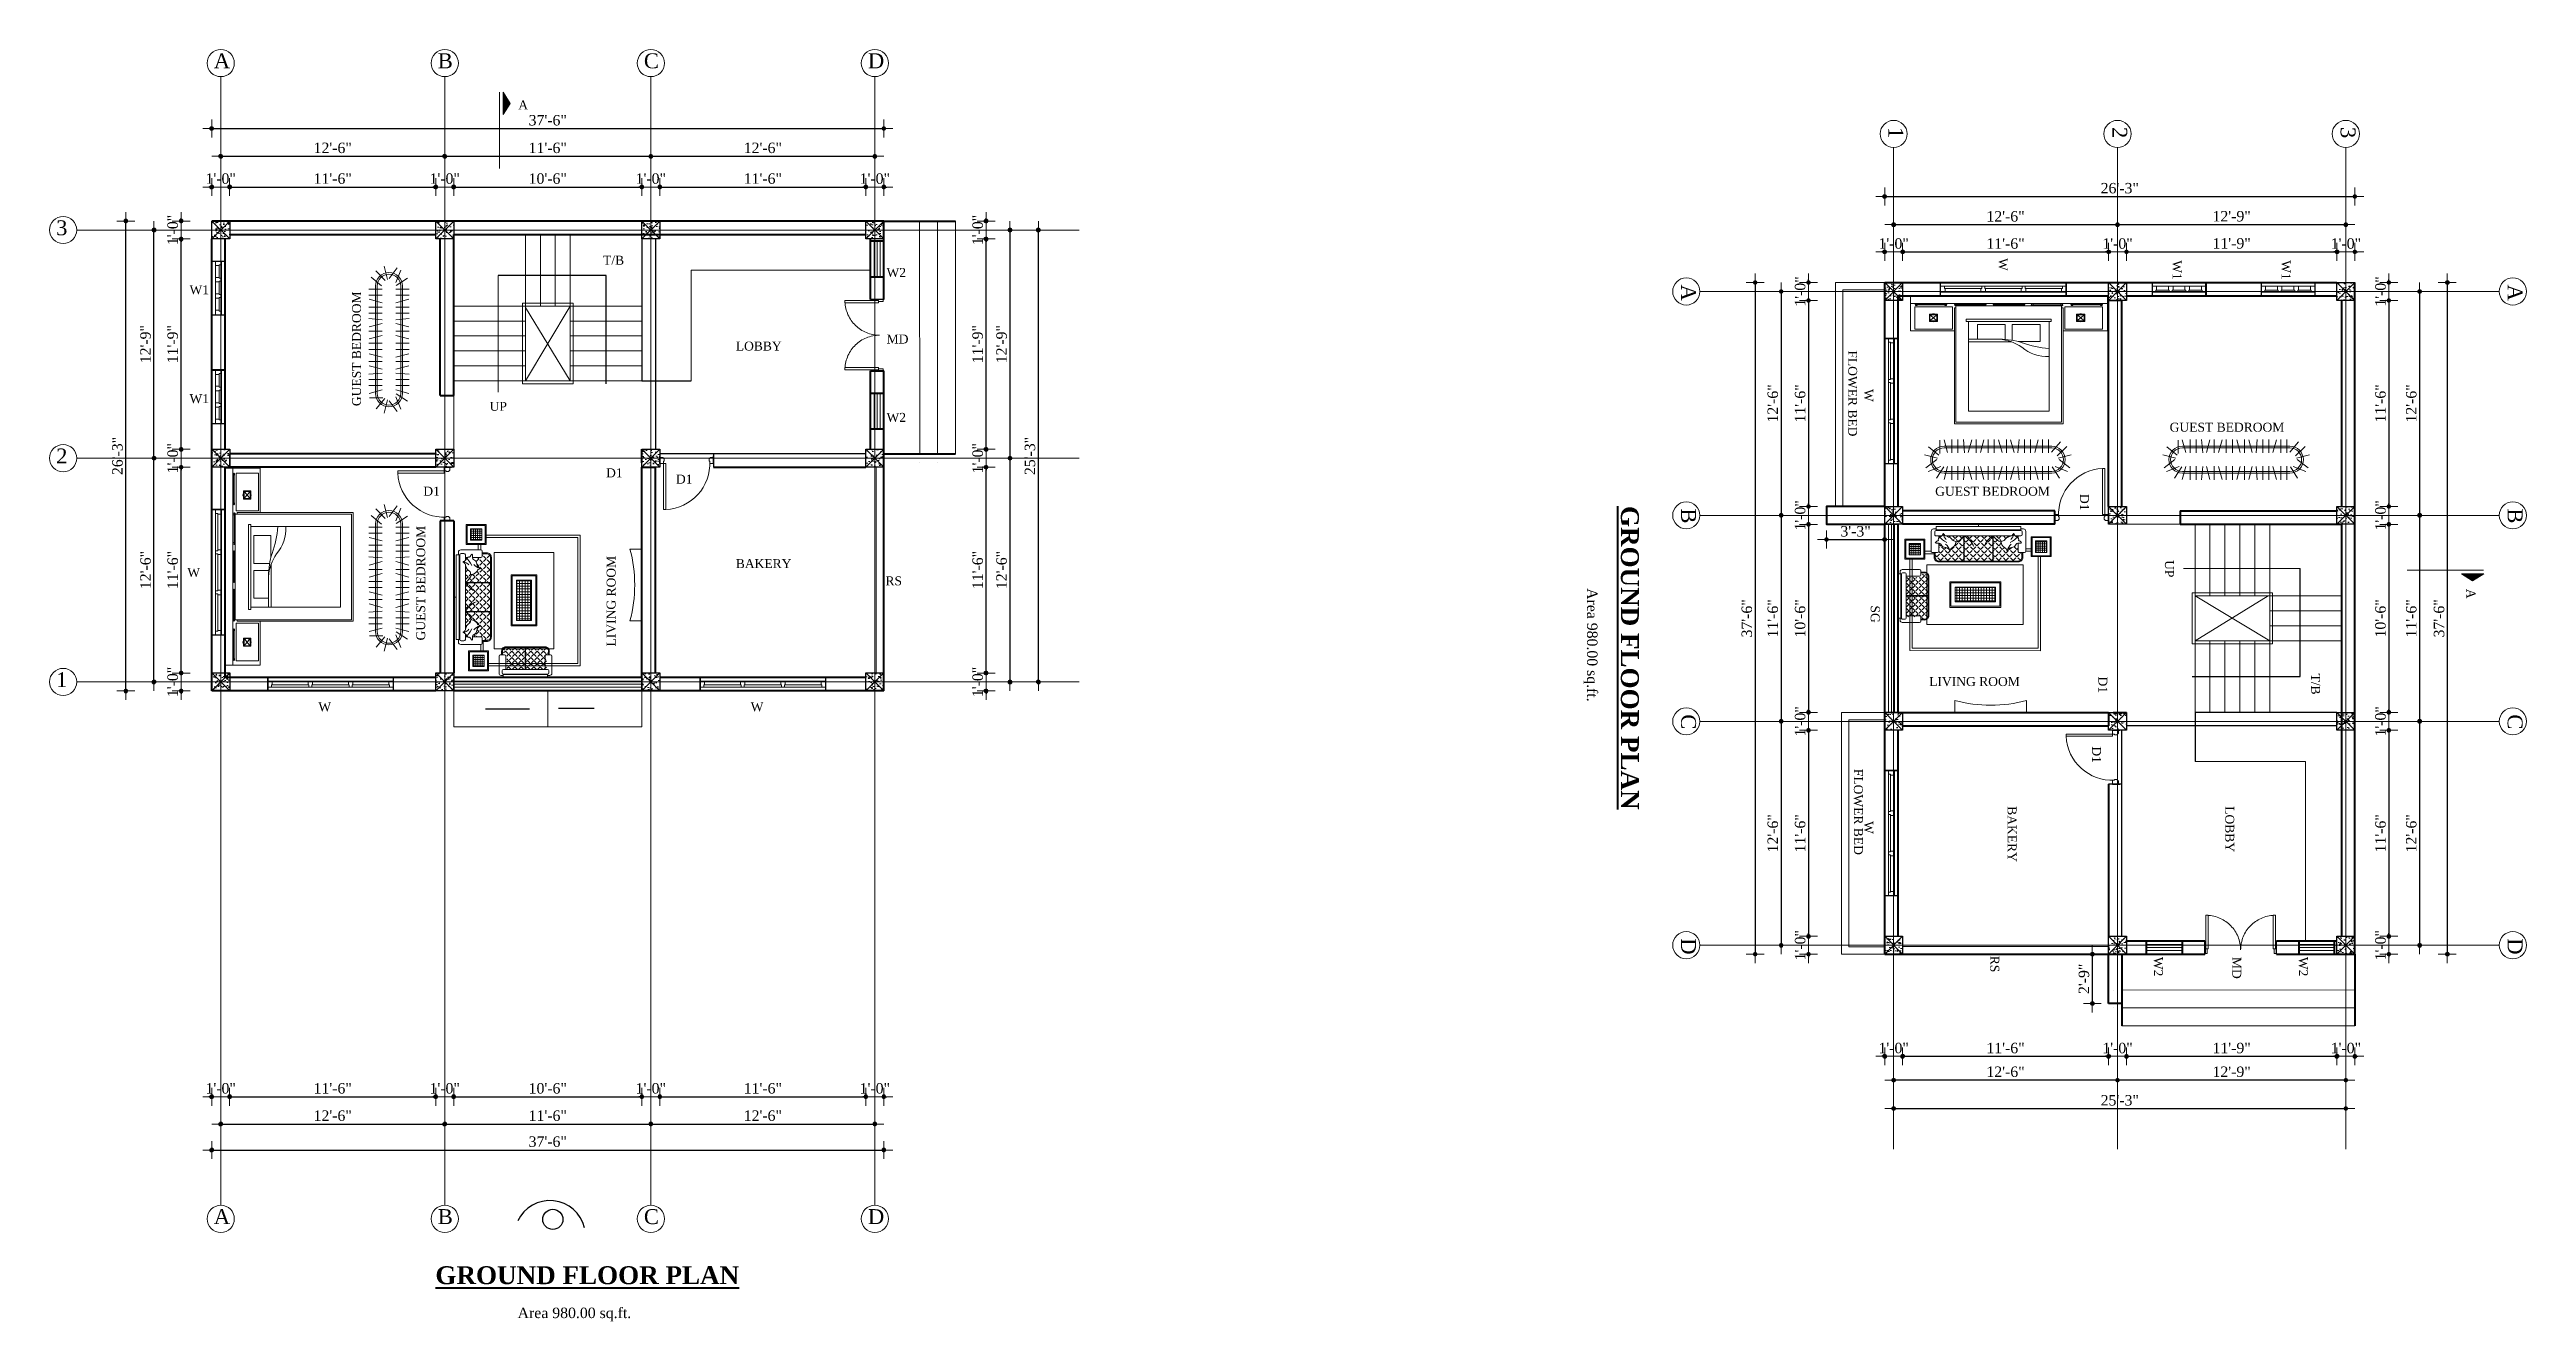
# Model space of a CAD drawing. Header units: inches. Extents: x 897 to 49934, y -34925 to -18564.
# Drawn here: x 2497 to 4155, y -24728 to -23876 of the extents above; entities that cross this region are included whole.
import ezdxf

# ---------------------------------------------------------------- set-up
doc = ezdxf.new("R2010")
doc.units = ezdxf.units.IN
doc.header["$LTSCALE"] = 35
doc.header["$MEASUREMENT"] = 0
doc.header["$PDMODE"] = 34
doc.linetypes.add('PROYECCION', pattern=[19.05, 12.7, -6.35])
for name, color, linetype, lineweight in [('SES- Door&Window', 21, 'Continuous', 15), ('SES-DIMENSION', 142, 'Continuous', 13), ('SES-Elevation', 4, 'Continuous', 15), ('SES-Furniture', 45, 'Continuous', 5), ('SES-HACTH', 8, 'Continuous', 13), ('SES-Leader', 2, 'Continuous', 15), ('SES-REBARS', 1, 'Continuous', 40), ('SES-Set Back Line', 2, 'Continuous', 15), ('SES-Staircase', 134, 'Continuous', 13), ('SES-TEXT', 3, 'Continuous', 20), ('SES-TitleText', 7, 'Continuous', 40), ('SES-Wall Plan', 6, 'Continuous', 30), ('STAIR', 114, 'Continuous', 18)]:
    doc.layers.add(name, color=color, linetype=linetype, lineweight=lineweight)
doc.styles.add('7 INCH', font='times.ttf', dxfattribs={"height": 7})
doc.styles.add('SES-ARAIL', font='times.ttf', dxfattribs={"height": 6})
doc.styles.add('SES-Title Text', font='times.ttf', dxfattribs={"height": 10})
doc.linetypes.add('ZIGZAG', pattern='A,0.0001,-0.2,[131,ltypeshp.shx,S=0.2,R=0,X=-0.2,Y=0],-0.4,[131,ltypeshp.shx,S=0.2,R=180,X=0.2,Y=0],-0.2', length=0.8001)
doc.dimstyles.new('7 INCH', dxfattribs={"dimscale": 0, "dimtxt": 7, "dimasz": 1, "dimexe": 2, "dimexo": 9, "dimgap": 2, "dimtad": 1, "dimdec": 0, "dimzin": 3, "dimdsep": 46, "dimlunit": 4, "dimtxsty": '7 INCH', "dimblk": 'DIM', "dimcen": 3, "dimdle": 3, "dimse1": 1, "dimse2": 1, "dimclrd": 256, "dimclre": 256, "dimclrt": 7, "dimadec": 1, "dimazin": 2, "dimtfac": 1, "dimtdec": 0, "dimtix": 1, "dimtofl": 0, "dimtmove": 2, "dimatfit": 3, "dimldrblk": 'ARW', "dimfxl": 2, "dimfrac": 2, "dimtolj": 2, "dimtzin": 0, "dimarcsym": 0})

msp = doc.modelspace()

# ---------------------------------------------------------------- texts
at = {"layer": 'SES-TEXT', "ltscale": 2, "style": 'SES-ARAIL'}
for s, height, p in [('A', 10, (2606.67, -23888.45)), ('B', 10, (2756.67, -23888.45)), ('C', 10, (2894.67, -23888.45)), ('D', 10, (3044.67, -23888.45)), ('3', 10, (2501.12, -24000.3)), ('W2', 6, (3057.11, -24028.24)), ('W1', 6, (2590.41, -24039.84)), ('W1', 6, (2590.41, -24112.78)), ('UP', 6, (2791.35, -24117.95)), ('W2', 6, (3057.11, -24125.33)), ('GUEST BEDROOM', 6, (3916.3, -24131.91)), ('2', 10, (2501.12, -24153.19)), ('GUEST BEDROOM', 6, (3759.3, -24174.86)), ('W', 6, (2588.94, -24229.22)), ('RS', 6, (3056.42, -24234.86)), ('1', 10, (2501.12, -24303.08)), ('LIVING ROOM', 6, (3755.29, -24302.33)), ('W', 6, (2676.69, -24319.28)), ('W', 6, (2966.19, -24319.28)), ('A', 10, (2606.67, -24662.81)), ('B', 10, (2756.67, -24662.81)), ('C', 10, (2894.67, -24662.81)), ('D', 10, (3044.67, -24662.81))]:
    msp.add_text(s, height=height, dxfattribs=at).set_placement(p)
at = {"layer": 'SES-TEXT', "style": 'SES-ARAIL'}
msp.add_text('A', height=6, dxfattribs=at).set_placement((2810.56, -23916.02))
at = {"layer": 'SES-TEXT', "ltscale": 2, "style": 'SES-ARAIL'}
for s, height, rotation, p in [('1', 10, 270, (3728, -23927.76)), ('2', 10, 270, (3877.9, -23927.76)), ('3', 10, 270, (4030.79, -23927.76)), ('W', 6, 270, (3801.86, -24015.59)), ('W1', 6, 270, (3918.3, -24017.05)), ('W1', 6, 270, (3991.25, -24017.05)), ('GUEST BEDROOM', 6, 90, (2705.27, -24114.79)), ('A', 10, 270, (3589.16, -24033.31)), ('A', 10, 270, (4142.63, -24033.31)), ('FLOWER BED', 6, 270, (3701.04, -24077.45)), ('W', 6, 270, (3711.8, -24103.33)), ('GUEST BEDROOM', 6, 90, (2748.22, -24271.78)), ('B', 10, 270, (3589.16, -24183.31)), ('B', 10, 270, (4142.63, -24183.31)), ('LIVING ROOM', 6, 90, (2875.69, -24275.8)), ('UP', 6, 270, (3913.13, -24217.99)), ('C', 10, 270, (3589.16, -24321.31)), ('C', 10, 270, (4142.63, -24321.31)), ('FLOWER BED', 6, 270, (3704.89, -24357.81)), ('W', 6, 270, (3711.8, -24392.83)), ('D', 10, 270, (3589.16, -24471.31)), ('D', 10, 270, (4142.63, -24471.31)), ('RS', 6, 270, (3796.22, -24483.06)), ('W2', 6, 270, (3905.75, -24483.75)), ('W2', 6, 270, (4002.84, -24483.75))]:
    msp.add_text(s, height=height, rotation=rotation, dxfattribs=at).set_placement(p)
at = {"layer": 'SES-TEXT', "style": 'SES-ARAIL'}
msp.add_text('A', height=6, rotation=270, dxfattribs=at).set_placement((4115.06, -24237.2))
at = {"layer": 'SES-TEXT', "char_height": 6, "style": 'SES-ARAIL'}
for s, insert, width, attachment_point in [('T/B', (2867.32, -24020.13), 44.2055, 7), ('LOBBY', (2956.21, -24071.56), 106.1211, 1), ('MD', (3057.21, -24066.85), 106.1211, 1), ('D1', (2880.41, -24162.5), 44.2055, 9), ('D1', (2927.19, -24166.73), 44.2055, 9), ('D1', (2758.06, -24168.78), 44.2055, 3), ('BAKERY', (2956.21, -24217.31), 106.1211, 1)]:
    msp.add_mtext(s, dxfattribs=dict(at, insert=insert, width=width, attachment_point=attachment_point))
at = {"layer": 'SES-TEXT', "char_height": 6, "rotation": 270, "style": 'SES-ARAIL'}
for s, insert, width, attachment_point in [('D1', (3862.3, -24184.71), 44.2055, 3), ('SG', (3722.15, -24248.35), 44.2055, 1), ('D1', (3868.59, -24307.05), 44.2055, 9), ('T/B', (4010.95, -24293.96), 44.2055, 7), ('D1', (3864.35, -24353.83), 44.2055, 9), ('BAKERY', (3813.77, -24382.86), 106.1211, 1), ('LOBBY', (3959.52, -24382.86), 106.1211, 1), ('MD', (3964.24, -24483.85), 106.1211, 1)]:
    msp.add_mtext(s, dxfattribs=dict(at, insert=insert, width=width, attachment_point=attachment_point))
at = {"layer": 'SES-TitleText', "style": 'SES-ARAIL'}
msp.add_text('Area 980.00 sq.ft.', height=7, rotation=270, dxfattribs=at).set_placement((3526.17, -24236.76))
msp.add_text('Area 980.00 sq.ft.', height=7, dxfattribs=at).set_placement((2810.12, -24725.79))
at = {"layer": 'SES-TitleText', "insert": (3560.91, -24181.71), "char_height": 12, "width": 233, "attachment_point": 1, "rotation": 270, "style": 'SES-Title Text'}
msp.add_mtext('{\\fTimes New Roman|b1|i0|c0|p18;\\LGROUND FLOOR PLAN}', dxfattribs=at)
at = {"layer": 'SES-TitleText', "insert": (2755.06, -24691.06), "char_height": 12, "width": 233, "attachment_point": 1, "style": 'SES-Title Text'}
msp.add_mtext('{\\fTimes New Roman|b1|i0|c0|p18;\\LGROUND FLOOR PLAN}', dxfattribs=at)

# ---------------------------------------------------------------- blocks, each defined once
blk = doc.blocks.new('c11')
at = {"layer": 'SES-HACTH', "linetype": 'ByBlock'}
h = blk.add_hatch(dxfattribs=at)
h.set_pattern_fill('AR-CONC', color=256)
h.set_pattern_definition([(50, (-20422.33, 19414.4167), (7.1726018, -0.6275213), [0.75, -8.25]), (355, (-20422.33, 19414.417), (-1.3875133, 7.5219213), [0.6, -6.6]), (100.451444, (-20421.732, 19414.3644), (5.7850885, 6.8943999), [0.637402, -7.0114211]), (46.1842, (-20422.33, 19416.417), (10.6724133, -1.6551928), [1.125, -12.375]), (96.635635, (-20421.441, 19416.279), (9.3466195, 9.741186), [0.9561034, -10.5171376]), (351.184164, (-20422.33, 19416.417), (9.3466195, 9.741186), [0.9, -9.9]), (21, (-20421.33, 19415.9167), (5.9690705, -4.0261889), [0.75, -8.25]), (326, (-20421.33, 19415.917), (2.4331533, 7.2515005), [0.6, -6.6]), (71.451445, (-20420.8325, 19415.581), (8.4022238, 3.2253115), [0.6374019, -7.0114211]), (37.5, (-20422.33, 19414.4167), (0.12159855, 3.32893854), [0, -6.52, 0, -6.7, 0, -6.625]), (7.5, (-20422.33, 19414.4167), (2.63069537, 3.9441171), [0, -3.82, 0, -6.37, 0, -2.525]), (327.5, (-20424.56, 19414.4167), (5.33822436, -0.22554872), [0, -2.5, 0, -7.8, 0, -10.35]), (317.5, (-20425.56, 19414.4167), (5.8318617, 1.0010498), [0, -3.25, 0, -5.18, 0, -7.35])])
h.paths.add_polyline_path([(-6, 6), (-6, -6), (6, -6), (6, 6)])
for p, q in [((-6, 6), (6, -6)), ((6, 6), (-6, -6))]:
    blk.add_line(p, q, dxfattribs=at)
at = {"layer": 'SES-Wall Plan', "linetype": 'ByBlock'}
blk.add_lwpolyline([(-6, 6), (6, 6), (6, -6), (-6, -6)], close=True, dxfattribs=at)
blk = doc.blocks.new('3ls')
at = {"layer": 'SES- Door&Window'}
for p, q in [((-36, -2.5), (-34, -2.5)), ((-36, -6.5), (-33.5, -6.5)), ((-34, -2.5), (-33, -3.5)), ((-33.5, -6.5), (-33.5, -5)), ((-33.5, -5), (-33, -5)), ((-33, -5), (-33, -3.5)), ((-2, -2.5), (-3, -3.5)), ((-3, -5), (-3, -3.5)), ((-2.5, -5), (-3, -5)), ((-2.5, -6.5), (-2.5, -5)), ((0, -6.5), (-2.5, -6.5)), ((0, -2.5), (-2, -2.5))]:
    blk.add_line(p, q, dxfattribs=at)
blk.add_lwpolyline([(-2.5, -6.5), (-2.5, -37.5), (-4, -37.5), (-4, -6.5)], close=True, dxfattribs=at)
blk.add_arc((-2.5, -6.5), 31, 177.2298, 267.2298, dxfattribs=at)
at = {"layer": 'SES-Wall Plan', "color": 6, "ltscale": 2}
for p, q in [((-36, -6.5), (-36, -1.5)), ((0, -6.5), (0, -1.5))]:
    blk.add_line(p, q, dxfattribs=at)
blk = doc.blocks.new('6H')
at = {"layer": 'SES- Door&Window'}
for p, q in [((-78, -2.5), (-75.5, -2.5)), ((-78, -6.5), (-75, -6.5)), ((-75.5, -2.5), (3.5, -2.5)), ((-75.5, -2.5), (-75.5, -4)), ((-75.5, -4), (-75, -4)), ((-50.5, -4), (-75.5, -4)), ((-75, -4), (-75, -6.5)), ((3, -6.5), (-75, -6.5)), ((-51, -4), (-51, -6.5)), ((-50.5, -2.5), (-50.5, -4)), ((-48.5, -2.5), (-48.5, -4)), ((-48.5, -4), (-48, -4)), ((-23.5, -4), (-48.5, -4)), ((-48, -4), (-48, -6.5)), ((-24, -4), (-24, -6.5)), ((-23.5, -4), (-24, -4)), ((-23.5, -2.5), (-23.5, -4)), ((-21.5, -2.5), (-21.5, -4)), ((3, -4), (-21.5, -4)), ((-21, -4), (-21, -6.5)), ((3, -4), (3, -6.5)), ((3.5, -4), (3, -4)), ((6, -6.5), (3, -6.5)), ((6, -2.5), (3.5, -2.5)), ((3.5, -2.5), (3.5, -4))]:
    blk.add_line(p, q, dxfattribs=at)
at = {"layer": 'SES-Wall Plan'}
for p, q in [((-78, -9), (-78, 0)), ((-78, -9), (-78, 0)), ((6, -9), (6, 0))]:
    blk.add_line(p, q, dxfattribs=at)
blk.add_lwpolyline([(6, 0), (-78, 0), (-78, -9), (6, -9)], close=True, dxfattribs=at)
blk = doc.blocks.new('DIM')
at = {"layer": 'SES-DIMENSION'}
h = blk.add_hatch(color=256, dxfattribs=at)
h.paths.add_polyline_path([(0, 1.28), (0, 0), (1.28, 0, 0.414214)])
h.paths.add_polyline_path([(1.28, 0), (0, 0), (0, -1.28, 0.414214)])
h.paths.add_polyline_path([(0, 0), (-1.28, 0, 0.414214), (0, -1.28)])
h.paths.add_polyline_path([(0, 1.28, 0.414214), (-1.28, 0), (0, 0)])
for p, q in [((0, 6), (0, -6)), ((-6, 0), (6, 0))]:
    blk.add_line(p, q, dxfattribs=at)
blk.add_circle((0, 0), 1.28, dxfattribs=at)
blk = doc.blocks.new('*D1171')
at = {"layer": 'Defpoints', "color": 0, "linetype": 'ByBlock', "transparency": 16777216}
for p in [(2605.3, -24305.6), (2617.3, -24305.6), (2617.3, -24577.5)]:
    blk.add_point(p, dxfattribs=at)
at = {"layer": 'SES-DIMENSION', "linetype": 'ByBlock', "lineweight": -2, "transparency": 16777216}
for p, q in [((2604.3, -24577.5), (2603.3, -24577.5)), ((2618.3, -24577.5), (2619.3, -24577.5))]:
    blk.add_line(p, q, dxfattribs=at)
blk.add_blockref('DIM', (2605.3, -24577.5), dxfattribs=at)
at = {"layer": 'SES-DIMENSION', "linetype": 'ByBlock', "lineweight": -2, "transparency": 16777216, "rotation": 180}
blk.add_blockref('DIM', (2617.3, -24577.5), dxfattribs=at)
at = {"layer": 'SES-DIMENSION', "color": 7, "linetype": 'ByBlock', "transparency": 16777216, "insert": (2611.3, -24571.9), "char_height": 7, "attachment_point": 5, "style": '7 INCH'}
blk.add_mtext('\\A2;1\'-0"', dxfattribs=at)
blk = doc.blocks.new('ARW')
at = {"layer": 'SES-DIMENSION'}
blk.add_lwpolyline([(10, 0, 0, 6, 0), (0, 0, 0, 0, 0), (10, 0, 0, 0, 0)], format="xyseb", dxfattribs=at)
blk = doc.blocks.new('*D1172')
at = {"layer": 'Defpoints', "color": 0, "linetype": 'ByBlock', "transparency": 16777216}
for p in [(2617.3, -24305.6), (2755.3, -24305.6), (2755.3, -24577.5)]:
    blk.add_point(p, dxfattribs=at)
at = {"layer": 'SES-DIMENSION', "linetype": 'ByBlock', "lineweight": -2, "transparency": 16777216}
blk.add_line((2618.3, -24577.5), (2754.3, -24577.5), dxfattribs=at)
at = {"layer": 'SES-DIMENSION', "linetype": 'ByBlock', "lineweight": -2, "transparency": 16777216, "rotation": 180}
blk.add_blockref('DIM', (2617.3, -24577.5), dxfattribs=at)
at = {"layer": 'SES-DIMENSION', "linetype": 'ByBlock', "lineweight": -2, "transparency": 16777216}
blk.add_blockref('DIM', (2755.3, -24577.5), dxfattribs=at)
at = {"layer": 'SES-DIMENSION', "color": 7, "linetype": 'ByBlock', "transparency": 16777216, "insert": (2686.3, -24571.9), "char_height": 7, "attachment_point": 5, "style": '7 INCH'}
blk.add_mtext('\\A2;11\'-6"', dxfattribs=at)
blk = doc.blocks.new('*D1173')
at = {"layer": 'Defpoints', "color": 0, "linetype": 'ByBlock', "transparency": 16777216}
for p in [(2755.3, -24305.6), (2767.3, -24305.6), (2767.3, -24577.5)]:
    blk.add_point(p, dxfattribs=at)
at = {"layer": 'SES-DIMENSION', "linetype": 'ByBlock', "lineweight": -2, "transparency": 16777216}
for p, q in [((2754.3, -24577.5), (2753.3, -24577.5)), ((2768.3, -24577.5), (2769.3, -24577.5))]:
    blk.add_line(p, q, dxfattribs=at)
blk.add_blockref('DIM', (2755.3, -24577.5), dxfattribs=at)
at = {"layer": 'SES-DIMENSION', "linetype": 'ByBlock', "lineweight": -2, "transparency": 16777216, "rotation": 180}
blk.add_blockref('DIM', (2767.3, -24577.5), dxfattribs=at)
at = {"layer": 'SES-DIMENSION', "color": 7, "linetype": 'ByBlock', "transparency": 16777216, "insert": (2761.3, -24571.9), "char_height": 7, "attachment_point": 5, "style": '7 INCH'}
blk.add_mtext('\\A2;1\'-0"', dxfattribs=at)
blk = doc.blocks.new('*D1174')
at = {"layer": 'Defpoints', "color": 0, "linetype": 'ByBlock', "transparency": 16777216}
for p in [(2767.3, -24305.6), (2893.3, -24302.6), (2893.3, -24577.5)]:
    blk.add_point(p, dxfattribs=at)
at = {"layer": 'SES-DIMENSION', "linetype": 'ByBlock', "lineweight": -2, "transparency": 16777216}
blk.add_line((2768.3, -24577.5), (2892.3, -24577.5), dxfattribs=at)
at = {"layer": 'SES-DIMENSION', "linetype": 'ByBlock', "lineweight": -2, "transparency": 16777216, "rotation": 180}
blk.add_blockref('DIM', (2767.3, -24577.5), dxfattribs=at)
at = {"layer": 'SES-DIMENSION', "linetype": 'ByBlock', "lineweight": -2, "transparency": 16777216}
blk.add_blockref('DIM', (2893.3, -24577.5), dxfattribs=at)
at = {"layer": 'SES-DIMENSION', "color": 7, "linetype": 'ByBlock', "transparency": 16777216, "insert": (2830.3, -24571.9), "char_height": 7, "attachment_point": 5, "style": '7 INCH'}
blk.add_mtext('\\A2;10\'-6"', dxfattribs=at)
blk = doc.blocks.new('*D1175')
at = {"layer": 'Defpoints', "color": 0, "linetype": 'ByBlock', "transparency": 16777216}
for p in [(2893.3, -24302.6), (2905.3, -24305.6), (2905.3, -24577.5)]:
    blk.add_point(p, dxfattribs=at)
at = {"layer": 'SES-DIMENSION', "linetype": 'ByBlock', "lineweight": -2, "transparency": 16777216}
for p, q in [((2892.3, -24577.5), (2891.3, -24577.5)), ((2906.3, -24577.5), (2907.3, -24577.5))]:
    blk.add_line(p, q, dxfattribs=at)
blk.add_blockref('DIM', (2893.3, -24577.5), dxfattribs=at)
at = {"layer": 'SES-DIMENSION', "linetype": 'ByBlock', "lineweight": -2, "transparency": 16777216, "rotation": 180}
blk.add_blockref('DIM', (2905.3, -24577.5), dxfattribs=at)
at = {"layer": 'SES-DIMENSION', "color": 7, "linetype": 'ByBlock', "transparency": 16777216, "insert": (2899.3, -24571.9), "char_height": 7, "attachment_point": 5, "style": '7 INCH'}
blk.add_mtext('\\A2;1\'-0"', dxfattribs=at)
blk = doc.blocks.new('*D1176')
at = {"layer": 'Defpoints', "color": 0, "linetype": 'ByBlock', "transparency": 16777216}
for p in [(2905.3, -24305.6), (3043.3, -24305.6), (3043.3, -24577.5)]:
    blk.add_point(p, dxfattribs=at)
at = {"layer": 'SES-DIMENSION', "linetype": 'ByBlock', "lineweight": -2, "transparency": 16777216}
blk.add_line((2906.3, -24577.5), (3042.3, -24577.5), dxfattribs=at)
at = {"layer": 'SES-DIMENSION', "linetype": 'ByBlock', "lineweight": -2, "transparency": 16777216, "rotation": 180}
blk.add_blockref('DIM', (2905.3, -24577.5), dxfattribs=at)
at = {"layer": 'SES-DIMENSION', "linetype": 'ByBlock', "lineweight": -2, "transparency": 16777216}
blk.add_blockref('DIM', (3043.3, -24577.5), dxfattribs=at)
at = {"layer": 'SES-DIMENSION', "color": 7, "linetype": 'ByBlock', "transparency": 16777216, "insert": (2974.3, -24571.9), "char_height": 7, "attachment_point": 5, "style": '7 INCH'}
blk.add_mtext('\\A2;11\'-6"', dxfattribs=at)
blk = doc.blocks.new('*D1177')
at = {"layer": 'Defpoints', "color": 0, "linetype": 'ByBlock', "transparency": 16777216}
for p in [(3043.3, -24305.6), (3055.3, -24305.6), (3055.3, -24577.5)]:
    blk.add_point(p, dxfattribs=at)
at = {"layer": 'SES-DIMENSION', "linetype": 'ByBlock', "lineweight": -2, "transparency": 16777216}
for p, q in [((3042.3, -24577.5), (3041.3, -24577.5)), ((3056.3, -24577.5), (3057.3, -24577.5))]:
    blk.add_line(p, q, dxfattribs=at)
blk.add_blockref('DIM', (3043.3, -24577.5), dxfattribs=at)
at = {"layer": 'SES-DIMENSION', "linetype": 'ByBlock', "lineweight": -2, "transparency": 16777216, "rotation": 180}
blk.add_blockref('DIM', (3055.3, -24577.5), dxfattribs=at)
at = {"layer": 'SES-DIMENSION', "color": 7, "linetype": 'ByBlock', "transparency": 16777216, "insert": (3049.3, -24571.9), "char_height": 7, "attachment_point": 5, "style": '7 INCH'}
blk.add_mtext('\\A2;1\'-0"', dxfattribs=at)
blk = doc.blocks.new('*D1178')
at = {"layer": 'Defpoints', "color": 0, "linetype": 'ByBlock', "transparency": 16777216}
for p in [(2611.3, -24305.6), (2761.3, -24305.6), (2761.3, -24595.8)]:
    blk.add_point(p, dxfattribs=at)
at = {"layer": 'SES-DIMENSION', "linetype": 'ByBlock', "lineweight": -2, "transparency": 16777216}
blk.add_line((2612.3, -24595.8), (2760.3, -24595.8), dxfattribs=at)
at = {"layer": 'SES-DIMENSION', "linetype": 'ByBlock', "lineweight": -2, "transparency": 16777216, "rotation": 180}
blk.add_blockref('DIM', (2611.3, -24595.8), dxfattribs=at)
at = {"layer": 'SES-DIMENSION', "linetype": 'ByBlock', "lineweight": -2, "transparency": 16777216}
blk.add_blockref('DIM', (2761.3, -24595.8), dxfattribs=at)
at = {"layer": 'SES-DIMENSION', "color": 7, "linetype": 'ByBlock', "transparency": 16777216, "insert": (2686.3, -24590.2), "char_height": 7, "attachment_point": 5, "style": '7 INCH'}
blk.add_mtext('\\A2;12\'-6"', dxfattribs=at)
blk = doc.blocks.new('*D1179')
at = {"layer": 'Defpoints', "color": 0, "linetype": 'ByBlock', "transparency": 16777216}
for p in [(2761.3, -24305.6), (2899.3, -24305.6), (2899.3, -24595.8)]:
    blk.add_point(p, dxfattribs=at)
at = {"layer": 'SES-DIMENSION', "linetype": 'ByBlock', "lineweight": -2, "transparency": 16777216}
blk.add_line((2762.3, -24595.8), (2898.3, -24595.8), dxfattribs=at)
at = {"layer": 'SES-DIMENSION', "linetype": 'ByBlock', "lineweight": -2, "transparency": 16777216, "rotation": 180}
blk.add_blockref('DIM', (2761.3, -24595.8), dxfattribs=at)
at = {"layer": 'SES-DIMENSION', "linetype": 'ByBlock', "lineweight": -2, "transparency": 16777216}
blk.add_blockref('DIM', (2899.3, -24595.8), dxfattribs=at)
at = {"layer": 'SES-DIMENSION', "color": 7, "linetype": 'ByBlock', "transparency": 16777216, "insert": (2830.3, -24590.2), "char_height": 7, "attachment_point": 5, "style": '7 INCH'}
blk.add_mtext('\\A2;11\'-6"', dxfattribs=at)
blk = doc.blocks.new('*D1180')
at = {"layer": 'Defpoints', "color": 0, "linetype": 'ByBlock', "transparency": 16777216}
for p in [(2899.3, -24305.6), (3049.3, -24305.6), (3049.3, -24595.8)]:
    blk.add_point(p, dxfattribs=at)
at = {"layer": 'SES-DIMENSION', "linetype": 'ByBlock', "lineweight": -2, "transparency": 16777216}
blk.add_line((2900.3, -24595.8), (3048.3, -24595.8), dxfattribs=at)
at = {"layer": 'SES-DIMENSION', "linetype": 'ByBlock', "lineweight": -2, "transparency": 16777216, "rotation": 180}
blk.add_blockref('DIM', (2899.3, -24595.8), dxfattribs=at)
at = {"layer": 'SES-DIMENSION', "linetype": 'ByBlock', "lineweight": -2, "transparency": 16777216}
blk.add_blockref('DIM', (3049.3, -24595.8), dxfattribs=at)
at = {"layer": 'SES-DIMENSION', "color": 7, "linetype": 'ByBlock', "transparency": 16777216, "insert": (2974.3, -24590.2), "char_height": 7, "attachment_point": 5, "style": '7 INCH'}
blk.add_mtext('\\A2;12\'-6"', dxfattribs=at)
blk = doc.blocks.new('*D1181')
at = {"layer": 'Defpoints', "color": 0, "linetype": 'ByBlock', "transparency": 16777216}
for p in [(2605.3, -24305.6), (3055.3, -24305.6), (3055.3, -24613.2)]:
    blk.add_point(p, dxfattribs=at)
at = {"layer": 'SES-DIMENSION', "linetype": 'ByBlock', "lineweight": -2, "transparency": 16777216}
blk.add_line((2606.3, -24613.2), (3054.3, -24613.2), dxfattribs=at)
at = {"layer": 'SES-DIMENSION', "linetype": 'ByBlock', "lineweight": -2, "transparency": 16777216, "rotation": 180}
blk.add_blockref('DIM', (2605.3, -24613.2), dxfattribs=at)
at = {"layer": 'SES-DIMENSION', "linetype": 'ByBlock', "lineweight": -2, "transparency": 16777216}
blk.add_blockref('DIM', (3055.3, -24613.2), dxfattribs=at)
at = {"layer": 'SES-DIMENSION', "color": 7, "linetype": 'ByBlock', "transparency": 16777216, "insert": (2830.3, -24607.6), "char_height": 7, "attachment_point": 5, "style": '7 INCH'}
blk.add_mtext('\\A2;37\'-6"', dxfattribs=at)
blk = doc.blocks.new('*D1182')
at = {"layer": 'Defpoints', "color": 0, "linetype": 'ByBlock', "transparency": 16777216}
for p in [(2584.8, -24293.6), (2605.3, -24293.6), (2605.3, -24305.6)]:
    blk.add_point(p, dxfattribs=at)
at = {"layer": 'SES-DIMENSION', "linetype": 'ByBlock', "lineweight": -2, "transparency": 16777216}
for p, q in [((2584.8, -24292.6), (2584.8, -24291.6)), ((2584.8, -24306.6), (2584.8, -24307.6))]:
    blk.add_line(p, q, dxfattribs=at)
for p, rotation in [((2584.8, -24293.6), 270), ((2584.8, -24305.6), 90)]:
    blk.add_blockref('DIM', p, dxfattribs=dict(at, rotation=rotation))
at = {"layer": 'SES-DIMENSION', "color": 7, "linetype": 'ByBlock', "transparency": 16777216, "insert": (2579.2, -24299.6), "char_height": 7, "attachment_point": 5, "rotation": 90, "style": '7 INCH'}
blk.add_mtext('\\A2;1\'-0"', dxfattribs=at)
blk = doc.blocks.new('*D1183')
at = {"layer": 'Defpoints', "color": 0, "linetype": 'ByBlock', "transparency": 16777216}
for p in [(2584.8, -24155.7), (2605.3, -24155.7), (2605.3, -24293.6)]:
    blk.add_point(p, dxfattribs=at)
at = {"layer": 'SES-DIMENSION', "linetype": 'ByBlock', "lineweight": -2, "transparency": 16777216}
blk.add_line((2584.8, -24292.6), (2584.8, -24156.7), dxfattribs=at)
for p, rotation in [((2584.8, -24155.7), 90), ((2584.8, -24293.6), 270)]:
    blk.add_blockref('DIM', p, dxfattribs=dict(at, rotation=rotation))
at = {"layer": 'SES-DIMENSION', "color": 7, "linetype": 'ByBlock', "transparency": 16777216, "insert": (2579.2, -24224.6), "char_height": 7, "attachment_point": 5, "rotation": 90, "style": '7 INCH'}
blk.add_mtext('\\A2;11\'-6"', dxfattribs=at)
blk = doc.blocks.new('*D1184')
at = {"layer": 'Defpoints', "color": 0, "linetype": 'ByBlock', "transparency": 16777216}
for p in [(2584.8, -24143.7), (2605.3, -24143.7), (2605.3, -24155.7)]:
    blk.add_point(p, dxfattribs=at)
at = {"layer": 'SES-DIMENSION', "linetype": 'ByBlock', "lineweight": -2, "transparency": 16777216}
for p, q in [((2584.8, -24142.7), (2584.8, -24141.7)), ((2584.8, -24156.7), (2584.8, -24157.7))]:
    blk.add_line(p, q, dxfattribs=at)
for p, rotation in [((2584.8, -24143.7), 270), ((2584.8, -24155.7), 90)]:
    blk.add_blockref('DIM', p, dxfattribs=dict(at, rotation=rotation))
at = {"layer": 'SES-DIMENSION', "color": 7, "linetype": 'ByBlock', "transparency": 16777216, "insert": (2579.2, -24149.7), "char_height": 7, "attachment_point": 5, "rotation": 90, "style": '7 INCH'}
blk.add_mtext('\\A2;1\'-0"', dxfattribs=at)
blk = doc.blocks.new('*D1185')
at = {"layer": 'Defpoints', "color": 0, "linetype": 'ByBlock', "transparency": 16777216}
for p in [(2584.8, -24002.8), (2605.3, -24002.8), (2605.3, -24143.7)]:
    blk.add_point(p, dxfattribs=at)
at = {"layer": 'SES-DIMENSION', "linetype": 'ByBlock', "lineweight": -2, "transparency": 16777216}
blk.add_line((2584.8, -24142.7), (2584.8, -24003.8), dxfattribs=at)
for p, rotation in [((2584.8, -24002.8), 90), ((2584.8, -24143.7), 270)]:
    blk.add_blockref('DIM', p, dxfattribs=dict(at, rotation=rotation))
at = {"layer": 'SES-DIMENSION', "color": 7, "linetype": 'ByBlock', "transparency": 16777216, "insert": (2579.2, -24073.3), "char_height": 7, "attachment_point": 5, "rotation": 90, "style": '7 INCH'}
blk.add_mtext('\\A2;11\'-9"', dxfattribs=at)
blk = doc.blocks.new('*D1186')
at = {"layer": 'Defpoints', "color": 0, "linetype": 'ByBlock', "transparency": 16777216}
for p in [(2584.8, -23990.8), (2605.3, -23990.8), (2605.3, -24002.8)]:
    blk.add_point(p, dxfattribs=at)
at = {"layer": 'SES-DIMENSION', "linetype": 'ByBlock', "lineweight": -2, "transparency": 16777216}
for p, q in [((2584.8, -23989.8), (2584.8, -23988.8)), ((2584.8, -24003.8), (2584.8, -24004.8))]:
    blk.add_line(p, q, dxfattribs=at)
for p, rotation in [((2584.8, -23990.8), 270), ((2584.8, -24002.8), 90)]:
    blk.add_blockref('DIM', p, dxfattribs=dict(at, rotation=rotation))
at = {"layer": 'SES-DIMENSION', "color": 7, "linetype": 'ByBlock', "transparency": 16777216, "insert": (2579.2, -23996.8), "char_height": 7, "attachment_point": 5, "rotation": 90, "style": '7 INCH'}
blk.add_mtext('\\A2;1\'-0"', dxfattribs=at)
blk = doc.blocks.new('*D1187')
at = {"layer": 'Defpoints', "color": 0, "linetype": 'ByBlock', "transparency": 16777216}
for p in [(2566.6, -24149.7), (2605.3, -24149.7), (2605.3, -24299.6)]:
    blk.add_point(p, dxfattribs=at)
at = {"layer": 'SES-DIMENSION', "linetype": 'ByBlock', "lineweight": -2, "transparency": 16777216}
blk.add_line((2566.6, -24298.6), (2566.6, -24150.7), dxfattribs=at)
for p, rotation in [((2566.6, -24149.7), 90), ((2566.6, -24299.6), 270)]:
    blk.add_blockref('DIM', p, dxfattribs=dict(at, rotation=rotation))
at = {"layer": 'SES-DIMENSION', "color": 7, "linetype": 'ByBlock', "transparency": 16777216, "insert": (2561, -24224.6), "char_height": 7, "attachment_point": 5, "rotation": 90, "style": '7 INCH'}
blk.add_mtext('\\A2;12\'-6"', dxfattribs=at)
blk = doc.blocks.new('*D1188')
at = {"layer": 'Defpoints', "color": 0, "linetype": 'ByBlock', "transparency": 16777216}
for p in [(2566.6, -23996.8), (2605.3, -23996.8), (2605.3, -24149.7)]:
    blk.add_point(p, dxfattribs=at)
at = {"layer": 'SES-DIMENSION', "linetype": 'ByBlock', "lineweight": -2, "transparency": 16777216}
blk.add_line((2566.6, -24148.7), (2566.6, -23997.8), dxfattribs=at)
for p, rotation in [((2566.6, -23996.8), 90), ((2566.6, -24149.7), 270)]:
    blk.add_blockref('DIM', p, dxfattribs=dict(at, rotation=rotation))
at = {"layer": 'SES-DIMENSION', "color": 7, "linetype": 'ByBlock', "transparency": 16777216, "insert": (2561, -24073.3), "char_height": 7, "attachment_point": 5, "rotation": 90, "style": '7 INCH'}
blk.add_mtext('\\A2;12\'-9"', dxfattribs=at)
blk = doc.blocks.new('*D1189')
at = {"layer": 'Defpoints', "color": 0, "linetype": 'ByBlock', "transparency": 16777216}
for p in [(2547.8, -23990.8), (2605.3, -23990.8), (2605.3, -24305.6)]:
    blk.add_point(p, dxfattribs=at)
at = {"layer": 'SES-DIMENSION', "linetype": 'ByBlock', "lineweight": -2, "transparency": 16777216}
blk.add_line((2547.8, -24304.6), (2547.8, -23991.8), dxfattribs=at)
for p, rotation in [((2547.8, -23990.8), 90), ((2547.8, -24305.6), 270)]:
    blk.add_blockref('DIM', p, dxfattribs=dict(at, rotation=rotation))
at = {"layer": 'SES-DIMENSION', "color": 7, "linetype": 'ByBlock', "transparency": 16777216, "insert": (2542.2, -24148.2), "char_height": 7, "attachment_point": 5, "rotation": 90, "style": '7 INCH'}
blk.add_mtext('\\A2;26\'-3"', dxfattribs=at)
blk = doc.blocks.new('*D1190')
at = {"layer": 'Defpoints', "color": 0, "linetype": 'ByBlock', "transparency": 16777216}
for p in [(2617.3, -23968), (2605.3, -23990.8), (2617.3, -23990.8)]:
    blk.add_point(p, dxfattribs=at)
at = {"layer": 'SES-DIMENSION', "linetype": 'ByBlock', "lineweight": -2, "transparency": 16777216}
for p, q in [((2604.3, -23968), (2603.3, -23968)), ((2618.3, -23968), (2619.3, -23968))]:
    blk.add_line(p, q, dxfattribs=at)
blk.add_blockref('DIM', (2605.3, -23968), dxfattribs=at)
at = {"layer": 'SES-DIMENSION', "linetype": 'ByBlock', "lineweight": -2, "transparency": 16777216, "rotation": 180}
blk.add_blockref('DIM', (2617.3, -23968), dxfattribs=at)
at = {"layer": 'SES-DIMENSION', "color": 7, "linetype": 'ByBlock', "transparency": 16777216, "insert": (2611.3, -23962.4), "char_height": 7, "attachment_point": 5, "style": '7 INCH'}
blk.add_mtext('\\A2;1\'-0"', dxfattribs=at)
blk = doc.blocks.new('*D1191')
at = {"layer": 'Defpoints', "color": 0, "linetype": 'ByBlock', "transparency": 16777216}
for p in [(2755.3, -23968), (2617.3, -23990.8), (2755.3, -23990.8)]:
    blk.add_point(p, dxfattribs=at)
at = {"layer": 'SES-DIMENSION', "linetype": 'ByBlock', "lineweight": -2, "transparency": 16777216}
blk.add_line((2618.3, -23968), (2754.3, -23968), dxfattribs=at)
at = {"layer": 'SES-DIMENSION', "linetype": 'ByBlock', "lineweight": -2, "transparency": 16777216, "rotation": 180}
blk.add_blockref('DIM', (2617.3, -23968), dxfattribs=at)
at = {"layer": 'SES-DIMENSION', "linetype": 'ByBlock', "lineweight": -2, "transparency": 16777216}
blk.add_blockref('DIM', (2755.3, -23968), dxfattribs=at)
at = {"layer": 'SES-DIMENSION', "color": 7, "linetype": 'ByBlock', "transparency": 16777216, "insert": (2686.3, -23962.4), "char_height": 7, "attachment_point": 5, "style": '7 INCH'}
blk.add_mtext('\\A2;11\'-6"', dxfattribs=at)
blk = doc.blocks.new('*D1192')
at = {"layer": 'Defpoints', "color": 0, "linetype": 'ByBlock', "transparency": 16777216}
for p in [(2767.3, -23968), (2755.3, -23990.8), (2767.3, -23990.8)]:
    blk.add_point(p, dxfattribs=at)
at = {"layer": 'SES-DIMENSION', "linetype": 'ByBlock', "lineweight": -2, "transparency": 16777216}
for p, q in [((2754.3, -23968), (2753.3, -23968)), ((2768.3, -23968), (2769.3, -23968))]:
    blk.add_line(p, q, dxfattribs=at)
blk.add_blockref('DIM', (2755.3, -23968), dxfattribs=at)
at = {"layer": 'SES-DIMENSION', "linetype": 'ByBlock', "lineweight": -2, "transparency": 16777216, "rotation": 180}
blk.add_blockref('DIM', (2767.3, -23968), dxfattribs=at)
at = {"layer": 'SES-DIMENSION', "color": 7, "linetype": 'ByBlock', "transparency": 16777216, "insert": (2761.3, -23962.4), "char_height": 7, "attachment_point": 5, "style": '7 INCH'}
blk.add_mtext('\\A2;1\'-0"', dxfattribs=at)
blk = doc.blocks.new('*D1193')
at = {"layer": 'Defpoints', "color": 0, "linetype": 'ByBlock', "transparency": 16777216}
for p in [(2893.3, -23968), (2767.3, -23990.8), (2893.3, -23990.8)]:
    blk.add_point(p, dxfattribs=at)
at = {"layer": 'SES-DIMENSION', "linetype": 'ByBlock', "lineweight": -2, "transparency": 16777216}
blk.add_line((2768.3, -23968), (2892.3, -23968), dxfattribs=at)
at = {"layer": 'SES-DIMENSION', "linetype": 'ByBlock', "lineweight": -2, "transparency": 16777216, "rotation": 180}
blk.add_blockref('DIM', (2767.3, -23968), dxfattribs=at)
at = {"layer": 'SES-DIMENSION', "linetype": 'ByBlock', "lineweight": -2, "transparency": 16777216}
blk.add_blockref('DIM', (2893.3, -23968), dxfattribs=at)
at = {"layer": 'SES-DIMENSION', "color": 7, "linetype": 'ByBlock', "transparency": 16777216, "insert": (2830.3, -23962.4), "char_height": 7, "attachment_point": 5, "style": '7 INCH'}
blk.add_mtext('\\A2;10\'-6"', dxfattribs=at)
blk = doc.blocks.new('*D1194')
at = {"layer": 'Defpoints', "color": 0, "linetype": 'ByBlock', "transparency": 16777216}
for p in [(2905.3, -23968), (2893.3, -23990.8), (2905.3, -23990.8)]:
    blk.add_point(p, dxfattribs=at)
at = {"layer": 'SES-DIMENSION', "linetype": 'ByBlock', "lineweight": -2, "transparency": 16777216}
for p, q in [((2892.3, -23968), (2891.3, -23968)), ((2906.3, -23968), (2907.3, -23968))]:
    blk.add_line(p, q, dxfattribs=at)
blk.add_blockref('DIM', (2893.3, -23968), dxfattribs=at)
at = {"layer": 'SES-DIMENSION', "linetype": 'ByBlock', "lineweight": -2, "transparency": 16777216, "rotation": 180}
blk.add_blockref('DIM', (2905.3, -23968), dxfattribs=at)
at = {"layer": 'SES-DIMENSION', "color": 7, "linetype": 'ByBlock', "transparency": 16777216, "insert": (2899.3, -23962.4), "char_height": 7, "attachment_point": 5, "style": '7 INCH'}
blk.add_mtext('\\A2;1\'-0"', dxfattribs=at)
blk = doc.blocks.new('*D1195')
at = {"layer": 'Defpoints', "color": 0, "linetype": 'ByBlock', "transparency": 16777216}
for p in [(3043.3, -23968), (2905.3, -23990.8), (3043.3, -23990.8)]:
    blk.add_point(p, dxfattribs=at)
at = {"layer": 'SES-DIMENSION', "linetype": 'ByBlock', "lineweight": -2, "transparency": 16777216}
blk.add_line((2906.3, -23968), (3042.3, -23968), dxfattribs=at)
at = {"layer": 'SES-DIMENSION', "linetype": 'ByBlock', "lineweight": -2, "transparency": 16777216, "rotation": 180}
blk.add_blockref('DIM', (2905.3, -23968), dxfattribs=at)
at = {"layer": 'SES-DIMENSION', "linetype": 'ByBlock', "lineweight": -2, "transparency": 16777216}
blk.add_blockref('DIM', (3043.3, -23968), dxfattribs=at)
at = {"layer": 'SES-DIMENSION', "color": 7, "linetype": 'ByBlock', "transparency": 16777216, "insert": (2974.3, -23962.4), "char_height": 7, "attachment_point": 5, "style": '7 INCH'}
blk.add_mtext('\\A2;11\'-6"', dxfattribs=at)
blk = doc.blocks.new('*D1196')
at = {"layer": 'Defpoints', "color": 0, "linetype": 'ByBlock', "transparency": 16777216}
for p in [(3055.3, -23968), (3043.3, -23990.8), (3055.3, -23990.8)]:
    blk.add_point(p, dxfattribs=at)
at = {"layer": 'SES-DIMENSION', "linetype": 'ByBlock', "lineweight": -2, "transparency": 16777216}
for p, q in [((3042.3, -23968), (3041.3, -23968)), ((3056.3, -23968), (3057.3, -23968))]:
    blk.add_line(p, q, dxfattribs=at)
blk.add_blockref('DIM', (3043.3, -23968), dxfattribs=at)
at = {"layer": 'SES-DIMENSION', "linetype": 'ByBlock', "lineweight": -2, "transparency": 16777216, "rotation": 180}
blk.add_blockref('DIM', (3055.3, -23968), dxfattribs=at)
at = {"layer": 'SES-DIMENSION', "color": 7, "linetype": 'ByBlock', "transparency": 16777216, "insert": (3049.3, -23962.4), "char_height": 7, "attachment_point": 5, "style": '7 INCH'}
blk.add_mtext('\\A2;1\'-0"', dxfattribs=at)
blk = doc.blocks.new('*D1197')
at = {"layer": 'Defpoints', "color": 0, "linetype": 'ByBlock', "transparency": 16777216}
for p in [(2761.3, -23947.4), (2611.3, -23990.8), (2761.3, -23990.8)]:
    blk.add_point(p, dxfattribs=at)
at = {"layer": 'SES-DIMENSION', "linetype": 'ByBlock', "lineweight": -2, "transparency": 16777216}
blk.add_line((2612.3, -23947.4), (2760.3, -23947.4), dxfattribs=at)
at = {"layer": 'SES-DIMENSION', "linetype": 'ByBlock', "lineweight": -2, "transparency": 16777216, "rotation": 180}
blk.add_blockref('DIM', (2611.3, -23947.4), dxfattribs=at)
at = {"layer": 'SES-DIMENSION', "linetype": 'ByBlock', "lineweight": -2, "transparency": 16777216}
blk.add_blockref('DIM', (2761.3, -23947.4), dxfattribs=at)
at = {"layer": 'SES-DIMENSION', "color": 7, "linetype": 'ByBlock', "transparency": 16777216, "insert": (2686.3, -23941.8), "char_height": 7, "attachment_point": 5, "style": '7 INCH'}
blk.add_mtext('\\A2;12\'-6"', dxfattribs=at)
blk = doc.blocks.new('*D1198')
at = {"layer": 'Defpoints', "color": 0, "linetype": 'ByBlock', "transparency": 16777216}
for p in [(2899.3, -23947.4), (2761.3, -23990.8), (2899.3, -23990.8)]:
    blk.add_point(p, dxfattribs=at)
at = {"layer": 'SES-DIMENSION', "linetype": 'ByBlock', "lineweight": -2, "transparency": 16777216}
blk.add_line((2762.3, -23947.4), (2898.3, -23947.4), dxfattribs=at)
at = {"layer": 'SES-DIMENSION', "linetype": 'ByBlock', "lineweight": -2, "transparency": 16777216, "rotation": 180}
blk.add_blockref('DIM', (2761.3, -23947.4), dxfattribs=at)
at = {"layer": 'SES-DIMENSION', "linetype": 'ByBlock', "lineweight": -2, "transparency": 16777216}
blk.add_blockref('DIM', (2899.3, -23947.4), dxfattribs=at)
at = {"layer": 'SES-DIMENSION', "color": 7, "linetype": 'ByBlock', "transparency": 16777216, "insert": (2830.3, -23941.8), "char_height": 7, "attachment_point": 5, "style": '7 INCH'}
blk.add_mtext('\\A2;11\'-6"', dxfattribs=at)
blk = doc.blocks.new('*D1199')
at = {"layer": 'Defpoints', "color": 0, "linetype": 'ByBlock', "transparency": 16777216}
for p in [(3049.3, -23947.4), (2899.3, -23990.8), (3049.3, -23990.8)]:
    blk.add_point(p, dxfattribs=at)
at = {"layer": 'SES-DIMENSION', "linetype": 'ByBlock', "lineweight": -2, "transparency": 16777216}
blk.add_line((2900.3, -23947.4), (3048.3, -23947.4), dxfattribs=at)
at = {"layer": 'SES-DIMENSION', "linetype": 'ByBlock', "lineweight": -2, "transparency": 16777216, "rotation": 180}
blk.add_blockref('DIM', (2899.3, -23947.4), dxfattribs=at)
at = {"layer": 'SES-DIMENSION', "linetype": 'ByBlock', "lineweight": -2, "transparency": 16777216}
blk.add_blockref('DIM', (3049.3, -23947.4), dxfattribs=at)
at = {"layer": 'SES-DIMENSION', "color": 7, "linetype": 'ByBlock', "transparency": 16777216, "insert": (2974.3, -23941.8), "char_height": 7, "attachment_point": 5, "style": '7 INCH'}
blk.add_mtext('\\A2;12\'-6"', dxfattribs=at)
blk = doc.blocks.new('*D1200')
at = {"layer": 'Defpoints', "color": 0, "linetype": 'ByBlock', "transparency": 16777216}
for p in [(3055.3, -23928.8), (2605.3, -23990.8), (3055.3, -23990.8)]:
    blk.add_point(p, dxfattribs=at)
at = {"layer": 'SES-DIMENSION', "linetype": 'ByBlock', "lineweight": -2, "transparency": 16777216}
blk.add_line((2606.3, -23928.8), (3054.3, -23928.8), dxfattribs=at)
at = {"layer": 'SES-DIMENSION', "linetype": 'ByBlock', "lineweight": -2, "transparency": 16777216, "rotation": 180}
blk.add_blockref('DIM', (2605.3, -23928.8), dxfattribs=at)
at = {"layer": 'SES-DIMENSION', "linetype": 'ByBlock', "lineweight": -2, "transparency": 16777216}
blk.add_blockref('DIM', (3055.3, -23928.8), dxfattribs=at)
at = {"layer": 'SES-DIMENSION', "color": 7, "linetype": 'ByBlock', "transparency": 16777216, "insert": (2830.3, -23923.3), "char_height": 7, "attachment_point": 5, "style": '7 INCH'}
blk.add_mtext('\\A2;37\'-6"', dxfattribs=at)
blk = doc.blocks.new('*D1201')
at = {"layer": 'Defpoints', "color": 0, "linetype": 'ByBlock', "transparency": 16777216}
for p in [(3055.3, -24293.6), (3123.8, -24293.6), (3055.3, -24305.6)]:
    blk.add_point(p, dxfattribs=at)
at = {"layer": 'SES-DIMENSION', "linetype": 'ByBlock', "lineweight": -2, "transparency": 16777216}
for p, q in [((3123.8, -24292.6), (3123.8, -24291.6)), ((3123.8, -24306.6), (3123.8, -24307.6))]:
    blk.add_line(p, q, dxfattribs=at)
for p, rotation in [((3123.8, -24293.6), 270), ((3123.8, -24305.6), 90)]:
    blk.add_blockref('DIM', p, dxfattribs=dict(at, rotation=rotation))
at = {"layer": 'SES-DIMENSION', "color": 7, "linetype": 'ByBlock', "transparency": 16777216, "insert": (3118.2, -24299.6), "char_height": 7, "attachment_point": 5, "rotation": 90, "style": '7 INCH'}
blk.add_mtext('\\A2;1\'-0"', dxfattribs=at)
blk = doc.blocks.new('*D1202')
at = {"layer": 'Defpoints', "color": 0, "linetype": 'ByBlock', "transparency": 16777216}
for p in [(3055.3, -24155.7), (3123.8, -24155.7), (3055.3, -24293.6)]:
    blk.add_point(p, dxfattribs=at)
at = {"layer": 'SES-DIMENSION', "linetype": 'ByBlock', "lineweight": -2, "transparency": 16777216}
blk.add_line((3123.8, -24292.6), (3123.8, -24156.7), dxfattribs=at)
for p, rotation in [((3123.8, -24155.7), 90), ((3123.8, -24293.6), 270)]:
    blk.add_blockref('DIM', p, dxfattribs=dict(at, rotation=rotation))
at = {"layer": 'SES-DIMENSION', "color": 7, "linetype": 'ByBlock', "transparency": 16777216, "insert": (3118.2, -24224.6), "char_height": 7, "attachment_point": 5, "rotation": 90, "style": '7 INCH'}
blk.add_mtext('\\A2;11\'-6"', dxfattribs=at)
blk = doc.blocks.new('*D1203')
at = {"layer": 'Defpoints', "color": 0, "linetype": 'ByBlock', "transparency": 16777216}
for p in [(3055.3, -24143.7), (3123.8, -24143.7), (3055.3, -24155.7)]:
    blk.add_point(p, dxfattribs=at)
at = {"layer": 'SES-DIMENSION', "linetype": 'ByBlock', "lineweight": -2, "transparency": 16777216}
for p, q in [((3123.8, -24142.7), (3123.8, -24141.7)), ((3123.8, -24156.7), (3123.8, -24157.7))]:
    blk.add_line(p, q, dxfattribs=at)
for p, rotation in [((3123.8, -24143.7), 270), ((3123.8, -24155.7), 90)]:
    blk.add_blockref('DIM', p, dxfattribs=dict(at, rotation=rotation))
at = {"layer": 'SES-DIMENSION', "color": 7, "linetype": 'ByBlock', "transparency": 16777216, "insert": (3118.2, -24149.7), "char_height": 7, "attachment_point": 5, "rotation": 90, "style": '7 INCH'}
blk.add_mtext('\\A2;1\'-0"', dxfattribs=at)
blk = doc.blocks.new('*D1204')
at = {"layer": 'Defpoints', "color": 0, "linetype": 'ByBlock', "transparency": 16777216}
for p in [(3055.3, -24002.8), (3123.8, -24002.8), (3055.3, -24143.7)]:
    blk.add_point(p, dxfattribs=at)
at = {"layer": 'SES-DIMENSION', "linetype": 'ByBlock', "lineweight": -2, "transparency": 16777216}
blk.add_line((3123.8, -24142.7), (3123.8, -24003.8), dxfattribs=at)
for p, rotation in [((3123.8, -24002.8), 90), ((3123.8, -24143.7), 270)]:
    blk.add_blockref('DIM', p, dxfattribs=dict(at, rotation=rotation))
at = {"layer": 'SES-DIMENSION', "color": 7, "linetype": 'ByBlock', "transparency": 16777216, "insert": (3118.2, -24073.3), "char_height": 7, "attachment_point": 5, "rotation": 90, "style": '7 INCH'}
blk.add_mtext('\\A2;11\'-9"', dxfattribs=at)
blk = doc.blocks.new('*D1205')
at = {"layer": 'Defpoints', "color": 0, "linetype": 'ByBlock', "transparency": 16777216}
for p in [(3055.3, -23990.8), (3123.8, -23990.8), (3055.3, -24002.8)]:
    blk.add_point(p, dxfattribs=at)
at = {"layer": 'SES-DIMENSION', "linetype": 'ByBlock', "lineweight": -2, "transparency": 16777216}
for p, q in [((3123.8, -23989.8), (3123.8, -23988.8)), ((3123.8, -24003.8), (3123.8, -24004.8))]:
    blk.add_line(p, q, dxfattribs=at)
for p, rotation in [((3123.8, -23990.8), 270), ((3123.8, -24002.8), 90)]:
    blk.add_blockref('DIM', p, dxfattribs=dict(at, rotation=rotation))
at = {"layer": 'SES-DIMENSION', "color": 7, "linetype": 'ByBlock', "transparency": 16777216, "insert": (3118.2, -23996.8), "char_height": 7, "attachment_point": 5, "rotation": 90, "style": '7 INCH'}
blk.add_mtext('\\A2;1\'-0"', dxfattribs=at)
blk = doc.blocks.new('*D1206')
at = {"layer": 'Defpoints', "color": 0, "linetype": 'ByBlock', "transparency": 16777216}
for p in [(3055.3, -23996.8), (3055.3, -24149.7), (3139.8, -24149.7)]:
    blk.add_point(p, dxfattribs=at)
at = {"layer": 'SES-DIMENSION', "linetype": 'ByBlock', "lineweight": -2, "transparency": 16777216}
blk.add_line((3139.8, -23997.8), (3139.8, -24148.7), dxfattribs=at)
for p, rotation in [((3139.8, -23996.8), 90), ((3139.8, -24149.7), 270)]:
    blk.add_blockref('DIM', p, dxfattribs=dict(at, rotation=rotation))
at = {"layer": 'SES-DIMENSION', "color": 7, "linetype": 'ByBlock', "transparency": 16777216, "insert": (3134.2, -24073.3), "char_height": 7, "attachment_point": 5, "rotation": 90, "style": '7 INCH'}
blk.add_mtext('\\A2;12\'-9"', dxfattribs=at)
blk = doc.blocks.new('*D1207')
at = {"layer": 'Defpoints', "color": 0, "linetype": 'ByBlock', "transparency": 16777216}
for p in [(3055.3, -24149.7), (3055.3, -24299.6), (3139.8, -24299.6)]:
    blk.add_point(p, dxfattribs=at)
at = {"layer": 'SES-DIMENSION', "linetype": 'ByBlock', "lineweight": -2, "transparency": 16777216}
blk.add_line((3139.8, -24150.7), (3139.8, -24298.6), dxfattribs=at)
for p, rotation in [((3139.8, -24149.7), 90), ((3139.8, -24299.6), 270)]:
    blk.add_blockref('DIM', p, dxfattribs=dict(at, rotation=rotation))
at = {"layer": 'SES-DIMENSION', "color": 7, "linetype": 'ByBlock', "transparency": 16777216, "insert": (3134.2, -24224.6), "char_height": 7, "attachment_point": 5, "rotation": 90, "style": '7 INCH'}
blk.add_mtext('\\A2;12\'-6"', dxfattribs=at)
blk = doc.blocks.new('*D1208')
at = {"layer": 'Defpoints', "color": 0, "linetype": 'ByBlock', "transparency": 16777216}
for p in [(3055.3, -23996.8), (3158.8, -23996.8), (3055.3, -24299.6)]:
    blk.add_point(p, dxfattribs=at)
at = {"layer": 'SES-DIMENSION', "linetype": 'ByBlock', "lineweight": -2, "transparency": 16777216}
blk.add_line((3158.8, -24298.6), (3158.8, -23997.8), dxfattribs=at)
for p, rotation in [((3158.8, -23996.8), 90), ((3158.8, -24299.6), 270)]:
    blk.add_blockref('DIM', p, dxfattribs=dict(at, rotation=rotation))
at = {"layer": 'SES-DIMENSION', "color": 7, "linetype": 'ByBlock', "transparency": 16777216, "insert": (3153.2, -24148.2), "char_height": 7, "attachment_point": 5, "rotation": 90, "style": '7 INCH'}
blk.add_mtext('\\A2;25\'-3"', dxfattribs=at)
blk = doc.blocks.new('w11')
at = {"layer": 'SES- Door&Window'}
for p, q in [((20350, -19817.7), (20353, -19817.7)), ((20383, -19817.7), (20353, -19817.7)), ((20353, -19820.2), (20353, -19817.7)), ((20361, -19820.2), (20361, -19817.7)), ((20364, -19820.2), (20364, -19817.7)), ((20372, -19820.2), (20372, -19817.7)), ((20375, -19820.2), (20375, -19817.7)), ((20386, -19817.7), (20383, -19817.7)), ((20383, -19820.2), (20383, -19817.7)), ((20350, -19821.7), (20352.5, -19821.7)), ((20352.5, -19821.7), (20352.5, -19820.2)), ((20352.5, -19820.2), (20353, -19820.2)), ((20361.5, -19820.2), (20352.5, -19820.2)), ((20352.5, -19821.7), (20383.5, -19821.7)), ((20361.5, -19821.7), (20361.5, -19820.2)), ((20363.5, -19821.7), (20363.5, -19820.2)), ((20363.5, -19820.2), (20364, -19820.2)), ((20372.5, -19820.2), (20363.5, -19820.2)), ((20372.5, -19820.2), (20372, -19820.2)), ((20372.5, -19821.7), (20372.5, -19820.2)), ((20383, -19820.2), (20374.5, -19820.2)), ((20374.5, -19821.7), (20374.5, -19820.2)), ((20383.5, -19820.2), (20383, -19820.2)), ((20383.5, -19821.7), (20383.5, -19820.2)), ((20386, -19821.7), (20383.5, -19821.7))]:
    blk.add_line(p, q, dxfattribs=at)
at = {"layer": 'SES-Wall Plan'}
for p, q in [((20386, -19815.2), (20350, -19815.2)), ((20350, -19815.2), (20350, -19824.2)), ((20350, -19815.2), (20350, -19824.2)), ((20386, -19815.2), (20386, -19824.2)), ((20386, -19824.2), (20350, -19824.2))]:
    blk.add_line(p, q, dxfattribs=at)
blk = doc.blocks.new('PUERTA ABATIBLE SENCILLA-160')
at = {"layer": 'SES-Elevation'}
for p, q in [((-1.575, 0.025), (-1.575, 0.775)), ((-1.575, 0.775), (-1.525, 0.775)), ((-1.525, 0.775), (-1.525, 0.025)), ((-0.075, 0.775), (-0.075, 0.025)), ((-0.025, 0.775), (-0.075, 0.775)), ((-0.025, 0.025), (-0.025, 0.775)), ((-1.6, -0.075), (-1.6, 0.075)), ((-1.6, 0.075), (-1.575, 0.075)), ((-1.575, 0.075), (-1.575, 0.025)), ((-1.575, 0.025), (-1.55, 0.025)), ((-1.525, 0.025), (-1.575, 0.025)), ((-1.55, 0.025), (-1.55, -0.075)), ((-0.075, 0.025), (-0.025, 0.025)), ((-0.05, 0.025), (-0.05, -0.075)), ((-0.025, 0.025), (-0.05, 0.025)), ((0, 0.075), (-0.025, 0.075)), ((-0.025, 0.075), (-0.025, 0.025)), ((0, -0.075), (0, 0.075)), ((-1.55, -0.075), (-1.6, -0.075)), ((-0.05, -0.075), (0, -0.075))]:
    blk.add_line(p, q, dxfattribs=at)
at = {"layer": 'SES-Elevation', "color": 1, "linetype": 'PROYECCION'}
for centre, start, end in [((-1.575, 0), 0, 88.135), ((-0.025, 0), 91.865, 180)]:
    blk.add_arc(centre, 0.775, start, end, dxfattribs=at)
blk = doc.blocks.new('RACK-LARGA-01')
at = {"layer": 'SES-Furniture'}
for p, q in [((-0.213, 3.614), (-0.549, 3.831)), ((-0.35, 4.074), (-0.207, 3.7)), ((-0.001, 3.821), (-0.241, 4.141)), ((0.046, 3.795), (0.139, 4.184)), ((0.382, 4.062), (0.128, 3.754)), ((0.179, 3.729), (0.579, 3.729)), ((-0.2, 3.369), (-0.6, 3.369)), ((-0.2, 3.19), (-0.6, 3.19)), ((-0.201, 2.993), (-0.599, 3.028)), ((-0.207, 3.497), (-0.593, 3.601)), ((-0.4, 0.4), (-0.4, 3.6)), ((-0.35, 0.4), (-0.35, 3.6)), ((0.2, 3.369), (0.6, 3.369)), ((0.2, 3.19), (0.6, 3.19)), ((0.201, 2.993), (0.599, 3.028)), ((0.207, 3.497), (0.593, 3.601)), ((0.35, 0.4), (0.35, 3.6)), ((0.4, 0.4), (0.4, 3.6)), ((-0.2, 2.651), (-0.6, 2.651)), ((-0.2, 2.292), (-0.6, 2.292)), ((-0.207, 2.882), (-0.593, 2.779)), ((-0.207, 2.523), (-0.593, 2.42)), ((0.2, 2.651), (0.6, 2.651)), ((0.2, 2.292), (0.6, 2.292)), ((0.207, 2.882), (0.593, 2.779)), ((0.207, 2.523), (0.593, 2.42)), ((-0.2, 2.108), (-0.6, 2.108)), ((-0.2, 1.749), (-0.6, 1.749)), ((-0.207, 1.877), (-0.593, 1.98)), ((-0.207, 1.518), (-0.593, 1.621)), ((0.2, 2.108), (0.6, 2.108)), ((0.2, 1.749), (0.6, 1.749)), ((0.207, 1.877), (0.593, 1.98)), ((0.207, 1.518), (0.593, 1.621)), ((-0.2, 1.21), (-0.6, 1.21)), ((-0.2, 1.031), (-0.6, 1.031)), ((-0.201, 1.407), (-0.599, 1.372)), ((-0.207, 0.903), (-0.593, 0.799)), ((0.2, 1.21), (0.6, 1.21)), ((0.2, 1.031), (0.6, 1.031)), ((0.201, 1.407), (0.599, 1.372)), ((0.207, 0.903), (0.593, 0.799)), ((-0.2, 0.671), (-0.6, 0.671)), ((-0.2, 0.492), (-0.6, 0.492)), ((-0.213, 0.386), (-0.549, 0.169)), ((-0.35, -0.074), (-0.207, 0.3)), ((-0.001, 0.179), (-0.241, -0.141)), ((0.046, 0.205), (0.139, -0.184)), ((0.394, -0.052), (0.116, 0.235)), ((0.2, 0.671), (0.6, 0.671)), ((0.2, 0.492), (0.6, 0.492)), ((0.226, 0.401), (0.531, 0.142))]:
    blk.add_line(p, q, dxfattribs=at)
for centre, radius, start, end in [((0, 3.6), 0.4, 0, 180), ((0, 3.6), 0.35, 0, 180), ((0, 0.4), 0.4, 180, 0), ((0, 0.4), 0.35, 180, 0)]:
    blk.add_arc(centre, radius, start, end, dxfattribs=at)
blk = doc.blocks.new('CAMA QUEEN-SET-01')
for p, q in [((-2.2, 0), (-2.2, -0.17)), ((2.2, 0), (-2.2, 0)), ((2.2, -0.17), (2.2, 0)), ((-2.2, -0.17), (-2.2, -0.78)), ((-2.2, -0.17), (-2.087, -0.17)), ((-2.104, -0.244), (-2.104, -0.743)), ((-2.104, -0.244), (-1.26, -0.244)), ((-2.094, -0.19), (-2.094, -0.2)), ((-2.087, -0.19), (-2.094, -0.19)), ((-2.087, -0.2), (-2.094, -0.2)), ((-2.087, -0.17), (-2.05, -0.17)), ((-2.087, -0.19), (-2.087, -0.17)), ((-2.087, -0.19), (-2.05, -0.19)), ((-2.087, -0.2), (-2.05, -0.2)), ((-2.087, -0.21), (-2.087, -0.2)), ((-2.05, -0.21), (-2.087, -0.21)), ((-2.05, -0.17), (-2.05, -0.17)), ((-2.05, -0.17), (-1.432, -0.17)), ((-2.05, -0.19), (-2.05, -0.17)), ((-2.05, -0.19), (-2.05, -0.17)), ((-2.05, -0.19), (-2.05, -0.19)), ((-1.432, -0.19), (-2.05, -0.19)), ((-2.05, -0.2), (-2.05, -0.2)), ((-2.05, -0.21), (-2.05, -0.2)), ((-2.05, -0.21), (-2.05, -0.2)), ((-1.432, -0.2), (-2.05, -0.2)), ((-2.05, -0.21), (-2.05, -0.21)), ((-1.727, -0.408), (-1.776, -0.408)), ((-1.776, -0.408), (-1.776, -0.568)), ((-1.689, -0.482), (-1.765, -0.421)), ((-1.742, -0.421), (-1.765, -0.421)), ((-1.765, -0.421), (-1.765, -0.462)), ((-1.757, -0.441), (-1.765, -0.462)), ((-1.765, -0.462), (-1.765, -0.511)), ((-1.692, -0.491), (-1.765, -0.556)), ((-1.765, -0.511), (-1.765, -0.556)), ((-1.765, -0.511), (-1.757, -0.531)), ((-1.744, -0.423), (-1.757, -0.441)), ((-1.757, -0.531), (-1.744, -0.55)), ((-1.742, -0.421), (-1.744, -0.423)), ((-1.744, -0.55), (-1.737, -0.556)), ((-1.631, -0.421), (-1.742, -0.421)), ((-1.708, -0.399), (-1.727, -0.408)), ((-1.646, -0.408), (-1.727, -0.408)), ((-1.686, -0.396), (-1.708, -0.399)), ((-1.691, -0.484), (-1.692, -0.486)), ((-1.692, -0.486), (-1.692, -0.489)), ((-1.692, -0.489), (-1.692, -0.491)), ((-1.692, -0.491), (-1.691, -0.494)), ((-1.689, -0.482), (-1.691, -0.484)), ((-1.691, -0.494), (-1.689, -0.496)), ((-1.687, -0.48), (-1.689, -0.482)), ((-1.689, -0.496), (-1.687, -0.497)), ((-1.685, -0.479), (-1.687, -0.48)), ((-1.687, -0.497), (-1.685, -0.498)), ((-1.665, -0.399), (-1.686, -0.396)), ((-1.683, -0.479), (-1.685, -0.479)), ((-1.685, -0.498), (-1.683, -0.499)), ((-1.68, -0.479), (-1.683, -0.479)), ((-1.683, -0.499), (-1.68, -0.498)), ((-1.678, -0.48), (-1.68, -0.479)), ((-1.68, -0.498), (-1.678, -0.497)), ((-1.676, -0.482), (-1.678, -0.48)), ((-1.678, -0.497), (-1.676, -0.496)), ((-1.606, -0.421), (-1.676, -0.482)), ((-1.675, -0.484), (-1.676, -0.482)), ((-1.676, -0.496), (-1.675, -0.494)), ((-1.674, -0.486), (-1.675, -0.484)), ((-1.675, -0.494), (-1.674, -0.491)), ((-1.606, -0.556), (-1.675, -0.494)), ((-1.674, -0.489), (-1.674, -0.486)), ((-1.674, -0.491), (-1.674, -0.489)), ((-1.646, -0.408), (-1.665, -0.399)), ((-1.594, -0.408), (-1.646, -0.408)), ((-1.636, -0.556), (-1.629, -0.55)), ((-1.606, -0.421), (-1.631, -0.421)), ((-1.629, -0.423), (-1.631, -0.421)), ((-1.616, -0.441), (-1.629, -0.423)), ((-1.629, -0.55), (-1.616, -0.531)), ((-1.608, -0.463), (-1.616, -0.441)), ((-1.616, -0.531), (-1.608, -0.51)), ((-1.606, -0.48), (-1.608, -0.463)), ((-1.608, -0.51), (-1.606, -0.493)), ((-1.606, -0.48), (-1.606, -0.421)), ((-1.606, -0.493), (-1.606, -0.48)), ((-1.606, -0.556), (-1.606, -0.493)), ((-1.594, -0.568), (-1.594, -0.408)), ((-1.432, -0.17), (-1.396, -0.17)), ((-1.432, -0.19), (-1.432, -0.17)), ((-1.432, -0.19), (-1.396, -0.19)), ((-1.432, -0.2), (-1.396, -0.2)), ((-1.432, -0.21), (-1.432, -0.2)), ((-1.396, -0.21), (-1.432, -0.21)), ((-1.396, -0.17), (-1.206, -0.17)), ((-1.396, -0.19), (-1.396, -0.17)), ((-1.386, -0.19), (-1.396, -0.19)), ((-1.396, -0.21), (-1.396, -0.2)), ((-1.386, -0.2), (-1.396, -0.2)), ((-1.386, -0.19), (-1.386, -0.2)), ((-1.26, -0.743), (-1.26, -0.244)), ((-1.218, -0.78), (-1.218, -0.263)), ((-1.218, -0.263), (-1.185, -0.263)), ((-1.214, -0.19), (-1.214, -0.2)), ((-1.206, -0.19), (-1.214, -0.19)), ((-1.206, -0.2), (-1.214, -0.2)), ((-1.206, -0.17), (-1.17, -0.17)), ((-1.206, -0.19), (-1.206, -0.17)), ((-1.206, -0.19), (-1.17, -0.19)), ((-1.206, -0.2), (-1.17, -0.2)), ((-1.206, -0.21), (-1.206, -0.2)), ((-1.17, -0.21), (-1.206, -0.21)), ((-1.185, -0.22), (0.503, -0.22)), ((-1.185, -0.22), (-1.185, -0.263)), ((-1.185, -2.82), (-1.185, -0.263)), ((-1.17, -0.17), (-1.169, -0.17)), ((-1.17, -0.19), (-1.17, -0.17)), ((-1.17, -0.19), (-1.169, -0.19)), ((-1.17, -0.2), (-1.169, -0.2)), ((-1.17, -0.21), (-1.17, -0.2)), ((-1.169, -0.21), (-1.17, -0.21)), ((-1.169, -0.17), (-0.552, -0.17)), ((-1.169, -0.19), (-1.169, -0.17)), ((-0.552, -0.19), (-1.169, -0.19)), ((-0.552, -0.2), (-1.169, -0.2)), ((-1.169, -0.21), (-1.169, -0.2)), ((0.945, -0.522), (-0.955, -0.522)), ((-0.955, -0.522), (-0.955, -0.572)), ((-0.552, -0.17), (-0.515, -0.17)), ((-0.552, -0.19), (-0.552, -0.17)), ((-0.552, -0.19), (-0.515, -0.19)), ((-0.552, -0.2), (-0.515, -0.2)), ((-0.552, -0.21), (-0.552, -0.2)), ((-0.515, -0.21), (-0.552, -0.21)), ((-0.515, -0.17), (-0.344, -0.17)), ((-0.515, -0.19), (-0.515, -0.17)), ((-0.505, -0.19), (-0.515, -0.19)), ((-0.505, -0.2), (-0.515, -0.2)), ((-0.515, -0.21), (-0.515, -0.2)), ((-0.505, -0.19), (-0.505, -0.2)), ((-0.351, -0.19), (-0.351, -0.2)), ((-0.344, -0.19), (-0.351, -0.19)), ((-0.344, -0.2), (-0.351, -0.2)), ((-0.344, -0.17), (-0.307, -0.17)), ((-0.344, -0.19), (-0.344, -0.17)), ((-0.344, -0.19), (-0.307, -0.19)), ((-0.344, -0.2), (-0.307, -0.2)), ((-0.344, -0.21), (-0.344, -0.2)), ((-0.307, -0.21), (-0.344, -0.21)), ((-0.307, -0.17), (-0.307, -0.17)), ((-0.307, -0.17), (0.311, -0.17)), ((-0.307, -0.19), (-0.307, -0.17)), ((-0.307, -0.19), (-0.307, -0.17)), ((-0.307, -0.19), (-0.307, -0.19)), ((0.311, -0.19), (-0.307, -0.19)), ((-0.307, -0.2), (-0.307, -0.2)), ((-0.307, -0.21), (-0.307, -0.2)), ((0.311, -0.2), (-0.307, -0.2)), ((-0.307, -0.21), (-0.307, -0.2)), ((-0.307, -0.21), (-0.307, -0.21)), ((0.311, -0.17), (0.347, -0.17)), ((0.311, -0.19), (0.311, -0.17)), ((0.311, -0.19), (0.347, -0.19)), ((0.311, -0.2), (0.347, -0.2)), ((0.311, -0.21), (0.311, -0.2)), ((0.347, -0.21), (0.311, -0.21)), ((0.347, -0.17), (0.503, -0.17)), ((0.347, -0.19), (0.347, -0.17)), ((0.357, -0.19), (0.347, -0.19)), ((0.357, -0.2), (0.347, -0.2)), ((0.347, -0.21), (0.347, -0.2)), ((0.357, -0.19), (0.357, -0.2)), ((0.495, -0.2), (0.495, -0.21)), ((0.503, -0.2), (0.495, -0.2)), ((0.503, -0.21), (0.495, -0.21)), ((0.503, -0.17), (0.539, -0.17)), ((0.503, -0.2), (0.503, -0.17)), ((0.503, -0.2), (0.539, -0.2)), ((0.503, -0.21), (0.539, -0.21)), ((0.503, -0.22), (0.503, -0.21)), ((0.539, -0.22), (0.503, -0.22)), ((0.539, -0.17), (0.54, -0.17)), ((0.539, -0.2), (0.539, -0.17)), ((0.539, -0.2), (0.54, -0.2)), ((0.539, -0.21), (0.54, -0.21)), ((0.539, -0.22), (0.539, -0.21)), ((0.54, -0.22), (0.539, -0.22)), ((0.54, -0.17), (1.157, -0.17)), ((0.54, -0.2), (0.54, -0.17)), ((1.157, -0.2), (0.54, -0.2)), ((1.157, -0.21), (0.54, -0.21)), ((0.54, -0.22), (0.54, -0.21)), ((0.54, -0.22), (1.157, -0.22)), ((0.945, -0.572), (0.945, -0.522)), ((1.157, -0.17), (1.194, -0.17)), ((1.157, -0.2), (1.157, -0.17)), ((1.157, -0.2), (1.194, -0.2)), ((1.157, -0.21), (1.194, -0.21)), ((1.157, -0.22), (1.157, -0.21)), ((1.176, -0.22), (1.157, -0.22)), ((1.194, -0.22), (1.176, -0.22)), ((1.176, -0.22), (1.176, -0.263)), ((1.176, -2.82), (1.176, -0.263)), ((1.176, -0.263), (1.209, -0.263)), ((1.194, -0.17), (1.39, -0.17)), ((1.194, -0.2), (1.194, -0.17)), ((1.204, -0.2), (1.194, -0.2)), ((1.204, -0.21), (1.194, -0.21)), ((1.194, -0.22), (1.194, -0.21)), ((1.204, -0.2), (1.204, -0.21)), ((1.209, -0.263), (1.209, -0.78)), ((1.246, -0.244), (1.246, -0.743)), ((1.246, -0.244), (2.09, -0.244)), ((1.383, -0.19), (1.383, -0.2)), ((1.39, -0.19), (1.383, -0.19)), ((1.39, -0.2), (1.383, -0.2)), ((1.39, -0.17), (1.427, -0.17)), ((1.39, -0.19), (1.39, -0.17)), ((1.39, -0.19), (1.427, -0.19)), ((1.39, -0.2), (1.427, -0.2)), ((1.39, -0.21), (1.39, -0.2)), ((1.427, -0.21), (1.39, -0.21)), ((1.427, -0.17), (1.427, -0.17)), ((1.427, -0.17), (2.045, -0.17)), ((1.427, -0.19), (1.427, -0.17)), ((1.427, -0.19), (1.427, -0.17)), ((1.427, -0.19), (1.427, -0.19)), ((2.045, -0.19), (1.427, -0.19)), ((1.427, -0.2), (1.427, -0.2)), ((1.427, -0.21), (1.427, -0.2)), ((2.045, -0.2), (1.427, -0.2)), ((1.427, -0.21), (1.427, -0.2)), ((1.427, -0.21), (1.427, -0.21)), ((1.559, -0.408), (1.51, -0.408)), ((1.51, -0.408), (1.51, -0.568)), ((1.597, -0.482), (1.521, -0.421)), ((1.544, -0.421), (1.521, -0.421)), ((1.521, -0.421), (1.521, -0.462)), ((1.529, -0.441), (1.521, -0.462)), ((1.521, -0.462), (1.521, -0.511)), ((1.595, -0.491), (1.521, -0.556)), ((1.521, -0.511), (1.521, -0.556)), ((1.521, -0.511), (1.529, -0.531)), ((1.542, -0.423), (1.529, -0.441)), ((1.529, -0.531), (1.542, -0.55)), ((1.544, -0.421), (1.542, -0.423)), ((1.542, -0.55), (1.549, -0.556)), ((1.655, -0.421), (1.544, -0.421)), ((1.579, -0.399), (1.559, -0.408)), ((1.641, -0.408), (1.559, -0.408)), ((1.6, -0.396), (1.579, -0.399)), ((1.595, -0.486), (1.594, -0.489)), ((1.594, -0.489), (1.595, -0.491)), ((1.596, -0.484), (1.595, -0.486)), ((1.595, -0.491), (1.596, -0.494)), ((1.597, -0.482), (1.596, -0.484)), ((1.596, -0.494), (1.597, -0.496)), ((1.599, -0.48), (1.597, -0.482)), ((1.597, -0.496), (1.599, -0.497)), ((1.601, -0.479), (1.599, -0.48)), ((1.599, -0.497), (1.601, -0.498)), ((1.621, -0.399), (1.6, -0.396)), ((1.603, -0.479), (1.601, -0.479)), ((1.601, -0.498), (1.603, -0.499)), ((1.606, -0.479), (1.603, -0.479)), ((1.603, -0.499), (1.606, -0.498)), ((1.608, -0.48), (1.606, -0.479)), ((1.606, -0.498), (1.608, -0.497)), ((1.61, -0.482), (1.608, -0.48)), ((1.608, -0.497), (1.61, -0.496)), ((1.681, -0.421), (1.61, -0.482)), ((1.611, -0.484), (1.61, -0.482)), ((1.61, -0.496), (1.611, -0.494)), ((1.612, -0.486), (1.611, -0.484)), ((1.611, -0.494), (1.612, -0.491)), ((1.681, -0.556), (1.611, -0.494)), ((1.612, -0.489), (1.612, -0.486)), ((1.612, -0.491), (1.612, -0.489)), ((1.641, -0.408), (1.621, -0.399)), ((1.692, -0.408), (1.641, -0.408)), ((1.65, -0.556), (1.658, -0.55)), ((1.681, -0.421), (1.655, -0.421)), ((1.658, -0.423), (1.655, -0.421)), ((1.671, -0.441), (1.658, -0.423)), ((1.658, -0.55), (1.671, -0.531)), ((1.679, -0.463), (1.671, -0.441)), ((1.671, -0.531), (1.679, -0.51)), ((1.681, -0.48), (1.679, -0.463)), ((1.679, -0.51), (1.681, -0.493)), ((1.681, -0.48), (1.681, -0.421)), ((1.681, -0.493), (1.681, -0.48)), ((1.681, -0.556), (1.681, -0.493)), ((1.692, -0.568), (1.692, -0.408)), ((2.045, -0.17), (2.081, -0.17)), ((2.045, -0.19), (2.045, -0.17)), ((2.045, -0.19), (2.081, -0.19)), ((2.045, -0.2), (2.081, -0.2)), ((2.045, -0.21), (2.045, -0.2)), ((2.081, -0.21), (2.045, -0.21)), ((2.081, -0.17), (2.2, -0.17)), ((2.081, -0.19), (2.081, -0.17)), ((2.091, -0.19), (2.081, -0.19)), ((2.091, -0.2), (2.081, -0.2)), ((2.081, -0.21), (2.081, -0.2)), ((2.09, -0.743), (2.09, -0.244)), ((2.091, -0.19), (2.091, -0.2)), ((2.2, -0.78), (2.2, -0.17)), ((-2.2, -0.78), (-1.218, -0.78)), ((-2.104, -0.743), (-1.26, -0.743)), ((-1.776, -0.568), (-1.718, -0.568)), ((-1.765, -0.556), (-1.737, -0.556)), ((-1.737, -0.556), (-1.636, -0.556)), ((-1.718, -0.568), (-1.655, -0.568)), ((-1.718, -0.568), (-1.708, -0.573)), ((-1.708, -0.573), (-1.686, -0.576)), ((-1.686, -0.576), (-1.665, -0.573)), ((-1.665, -0.573), (-1.655, -0.568)), ((-1.655, -0.568), (-1.594, -0.568)), ((-1.636, -0.556), (-1.606, -0.556)), ((-1.218, -2.857), (-1.218, -0.78)), ((-0.955, -0.572), (0.945, -0.572)), ((-0.905, -2.572), (-0.905, -0.572)), ((-0.905, -0.572), (0.595, -0.572)), ((-0.905, -0.572), (0.895, -0.572)), ((-0.905, -0.968), (-0.195, -0.968)), ((0.068, -1.028), (-0.905, -1.028)), ((-0.705, -0.638), (-0.085, -0.638)), ((-0.705, -0.968), (-0.705, -0.638)), ((-0.085, -0.638), (-0.085, -0.968)), ((0.075, -0.638), (0.695, -0.638)), ((0.075, -0.99), (0.075, -0.638)), ((0.695, -1.018), (0.208, -1.018)), ((0.695, -0.638), (0.695, -1.018)), ((0.895, -0.572), (0.895, -2.572)), ((1.209, -0.78), (1.209, -2.857)), ((1.209, -0.78), (2.2, -0.78)), ((1.246, -0.743), (2.09, -0.743)), ((1.51, -0.568), (1.568, -0.568)), ((1.521, -0.556), (1.549, -0.556)), ((1.549, -0.556), (1.65, -0.556)), ((1.568, -0.568), (1.632, -0.568)), ((1.568, -0.568), (1.579, -0.573)), ((1.579, -0.573), (1.6, -0.576)), ((1.6, -0.576), (1.621, -0.573)), ((1.621, -0.573), (1.632, -0.568)), ((1.632, -0.568), (1.692, -0.568)), ((1.65, -0.556), (1.681, -0.556)), ((0.895, -2.572), (-0.905, -2.572)), ((1.209, -2.857), (-1.218, -2.857)), ((1.176, -2.82), (-1.185, -2.82))]:
    blk.add_line(p, q)
for centre, radius, start, end in [((-0.264, -1.901), 0.934, 53.9597, 87.4602), ((-0.189, -2.562), 1.594, 72.1966, 90.7418), ((0.981, 0.696), 1.869, 248.5931, 267.384), ((0.857, -0.453), 0.898, 230.4539, 272.4327)]:
    blk.add_arc(centre, radius, start, end)
blk = doc.blocks.new('*X22')
at = {"color": 0}
for p, q in [((1.494, 2.3), (1.765, 2.3)), ((1.494, 2.25), (1.765, 2.25)), ((1.494, 2.2), (1.765, 2.2)), ((1.494, 2.15), (1.765, 2.15)), ((1.494, 2.1), (1.765, 2.1)), ((1.494, 2.05), (1.765, 2.05)), ((1.5, 2.028), (1.5, 2.3)), ((1.55, 2.028), (1.55, 2.3)), ((1.6, 2.028), (1.6, 2.3)), ((1.65, 2.028), (1.65, 2.3)), ((1.7, 2.028), (1.7, 2.3)), ((1.75, 2.028), (1.75, 2.3))]:
    blk.add_line(p, q, dxfattribs=at)
blk = doc.blocks.new('*X24')
at = {"color": 0}
for p, q in [((-0.931, 2.175), (-0.877, 2.121)), ((-0.778, 2.178), (-0.834, 2.121)), ((-0.778, 2.178), (-0.721, 2.121)), ((-0.622, 2.178), (-0.679, 2.121)), ((-0.622, 2.178), (-0.566, 2.121)), ((-0.467, 2.178), (-0.523, 2.121)), ((-0.467, 2.178), (-0.41, 2.121)), ((-0.351, 2.138), (-0.368, 2.121)), ((-0.311, 2.178), (-0.341, 2.148)), ((-0.311, 2.178), (-0.255, 2.121)), ((-0.156, 2.178), (-0.212, 2.121)), ((-0.156, 2.178), (-0.099, 2.121)), ((0, 2.178), (-0.057, 2.121)), ((0, 2.178), (0.057, 2.121)), ((0.156, 2.178), (0.099, 2.121)), ((0.156, 2.178), (0.212, 2.121)), ((0.27, 2.137), (0.255, 2.121)), ((0.311, 2.178), (0.28, 2.147)), ((0.311, 2.178), (0.368, 2.121)), ((0.467, 2.178), (0.41, 2.121)), ((0.467, 2.178), (0.523, 2.121)), ((0.622, 2.178), (0.566, 2.121)), ((0.622, 2.178), (0.679, 2.121)), ((0.778, 2.178), (0.721, 2.121)), ((0.778, 2.178), (0.834, 2.121)), ((0.889, 2.134), (0.877, 2.121)), ((-0.964, 2.053), (-0.955, 2.044)), ((-0.933, 2.022), (-0.944, 2.012)), ((-0.933, 2.022), (-0.923, 2.012)), ((-0.856, 2.1), (-0.912, 2.044)), ((-0.883, 1.972), (-0.877, 1.966)), ((-0.856, 1.945), (-0.883, 1.917)), ((-0.883, 1.817), (-0.877, 1.81)), ((-0.856, 2.1), (-0.799, 2.044)), ((-0.856, 1.945), (-0.799, 1.888)), ((-0.778, 2.022), (-0.834, 1.966)), ((-0.778, 2.022), (-0.721, 1.966)), ((-0.7, 2.1), (-0.757, 2.044)), ((-0.7, 1.945), (-0.746, 1.899)), ((-0.724, 1.657), (-0.721, 1.655)), ((-0.7, 2.1), (-0.643, 2.044)), ((-0.7, 1.945), (-0.683, 1.927)), ((-0.622, 2.022), (-0.679, 1.966)), ((-0.647, 1.687), (-0.679, 1.655)), ((-0.622, 2.022), (-0.566, 1.966)), ((-0.619, 1.708), (-0.566, 1.655)), ((-0.544, 2.1), (-0.601, 2.044)), ((-0.581, 1.753), (-0.601, 1.733)), ((-0.544, 1.945), (-0.59, 1.899)), ((-0.544, 2.1), (-0.488, 2.044)), ((-0.544, 1.945), (-0.488, 1.888)), ((-0.526, 1.77), (-0.488, 1.732)), ((-0.467, 2.022), (-0.523, 1.966)), ((-0.467, 1.867), (-0.523, 1.81)), ((-0.467, 1.711), (-0.523, 1.655)), ((-0.467, 2.022), (-0.41, 1.966)), ((-0.467, 1.867), (-0.41, 1.81)), ((-0.467, 1.711), (-0.41, 1.655)), ((-0.389, 2.1), (-0.445, 2.044)), ((-0.389, 1.945), (-0.445, 1.888)), ((-0.436, 1.742), (-0.445, 1.732)), ((-0.389, 1.789), (-0.436, 1.742)), ((-0.389, 2.1), (-0.351, 2.062)), ((-0.389, 1.945), (-0.351, 1.907)), ((-0.389, 1.789), (-0.351, 1.751)), ((-0.351, 1.982), (-0.368, 1.966)), ((-0.351, 1.827), (-0.368, 1.81)), ((-0.358, 1.664), (-0.368, 1.655)), ((-0.351, 1.671), (-0.358, 1.664)), ((-0.341, 2.052), (-0.332, 2.044)), ((-0.311, 2.022), (-0.341, 1.992)), ((-0.341, 1.897), (-0.332, 1.888)), ((-0.311, 1.867), (-0.341, 1.837)), ((-0.341, 1.741), (-0.332, 1.732)), ((-0.311, 1.711), (-0.341, 1.681)), ((-0.311, 2.022), (-0.255, 1.966)), ((-0.311, 1.867), (-0.255, 1.81)), ((-0.311, 1.711), (-0.255, 1.655)), ((-0.233, 2.1), (-0.29, 2.044)), ((-0.233, 1.945), (-0.29, 1.888)), ((-0.233, 1.789), (-0.29, 1.732)), ((-0.233, 2.1), (-0.177, 2.044)), ((-0.233, 1.945), (-0.177, 1.888)), ((-0.233, 1.789), (-0.177, 1.732)), ((-0.156, 2.022), (-0.212, 1.966)), ((-0.156, 1.867), (-0.212, 1.81)), ((-0.156, 1.711), (-0.212, 1.655)), ((-0.156, 2.022), (-0.099, 1.966)), ((-0.156, 1.867), (-0.099, 1.81)), ((-0.156, 1.711), (-0.099, 1.655)), ((-0.078, 2.1), (-0.134, 2.044)), ((-0.078, 1.945), (-0.134, 1.888)), ((-0.078, 1.789), (-0.134, 1.732)), ((-0.078, 2.1), (-0.021, 2.044)), ((-0.078, 1.945), (-0.021, 1.888)), ((-0.078, 1.789), (-0.021, 1.732)), ((0, 2.022), (-0.057, 1.966)), ((0, 1.867), (-0.057, 1.81)), ((0, 1.711), (-0.057, 1.655)), ((0, 2.022), (0.057, 1.966)), ((0, 1.867), (0.057, 1.81)), ((0, 1.711), (0.057, 1.655)), ((0.078, 2.1), (0.021, 2.044)), ((0.078, 1.945), (0.021, 1.888)), ((0.078, 1.789), (0.021, 1.732)), ((0.078, 2.1), (0.134, 2.044)), ((0.078, 1.945), (0.134, 1.888)), ((0.078, 1.789), (0.134, 1.732)), ((0.156, 2.022), (0.099, 1.966)), ((0.156, 1.867), (0.099, 1.81)), ((0.156, 1.711), (0.099, 1.655)), ((0.156, 2.022), (0.212, 1.966)), ((0.156, 1.867), (0.212, 1.81)), ((0.156, 1.711), (0.212, 1.655)), ((0.233, 2.1), (0.177, 2.044)), ((0.233, 1.945), (0.177, 1.888)), ((0.233, 1.789), (0.177, 1.732)), ((0.233, 2.1), (0.27, 2.063)), ((0.233, 1.945), (0.27, 1.908)), ((0.233, 1.789), (0.27, 1.752)), ((0.27, 1.981), (0.255, 1.966)), ((0.27, 1.826), (0.255, 1.81)), ((0.27, 1.67), (0.255, 1.655)), ((0.28, 2.053), (0.29, 2.044)), ((0.311, 2.022), (0.28, 1.991)), ((0.28, 1.898), (0.29, 1.888)), ((0.311, 1.867), (0.28, 1.836)), ((0.28, 1.742), (0.29, 1.732)), ((0.311, 1.711), (0.28, 1.68)), ((0.311, 2.022), (0.368, 1.966)), ((0.311, 1.867), (0.368, 1.81)), ((0.311, 1.711), (0.32, 1.702)), ((0.32, 1.702), (0.368, 1.655)), ((0.389, 2.1), (0.332, 2.044)), ((0.389, 1.945), (0.332, 1.888)), ((0.389, 1.789), (0.332, 1.732)), ((0.389, 2.1), (0.445, 2.044)), ((0.389, 1.945), (0.445, 1.888)), ((0.389, 1.789), (0.407, 1.77)), ((0.407, 1.77), (0.445, 1.732)), ((0.467, 2.022), (0.41, 1.966)), ((0.467, 1.867), (0.41, 1.81)), ((0.467, 1.711), (0.41, 1.655)), ((0.467, 2.022), (0.523, 1.966)), ((0.467, 1.867), (0.475, 1.859)), ((0.467, 1.711), (0.523, 1.655)), ((0.544, 2.1), (0.488, 2.044)), ((0.544, 1.945), (0.488, 1.888)), ((0.509, 1.753), (0.488, 1.732)), ((0.544, 2.1), (0.601, 2.044)), ((0.544, 1.945), (0.557, 1.932)), ((0.622, 2.022), (0.566, 1.966)), ((0.592, 1.681), (0.566, 1.655)), ((0.622, 2.022), (0.679, 1.966)), ((0.7, 2.1), (0.643, 2.044)), ((0.7, 1.945), (0.658, 1.902)), ((0.7, 2.1), (0.757, 2.044)), ((0.7, 1.945), (0.757, 1.888)), ((0.778, 2.022), (0.721, 1.966)), ((0.778, 1.867), (0.759, 1.848)), ((0.778, 2.022), (0.813, 1.987)), ((0.778, 1.867), (0.812, 1.832)), ((0.856, 2.1), (0.799, 2.044)), ((0.812, 1.901), (0.799, 1.888)), ((0.856, 2.1), (0.893, 2.063))]:
    blk.add_line(p, q, dxfattribs=at)
blk = doc.blocks.new('*X25')
at = {"color": 0}
for p, q in [((1.519, 2.9), (2.264, 2.9)), ((1.519, 2.85), (2.264, 2.85)), ((1.519, 2.8), (2.264, 2.8)), ((1.519, 2.75), (2.264, 2.75)), ((1.55, 2.632), (1.55, 2.904)), ((1.6, 2.632), (1.6, 2.904)), ((1.65, 2.632), (1.65, 2.904)), ((1.7, 2.632), (1.7, 2.904)), ((1.75, 2.632), (1.75, 2.904)), ((1.8, 2.632), (1.8, 2.904)), ((1.85, 2.632), (1.85, 2.904)), ((1.9, 2.632), (1.9, 2.904)), ((1.95, 2.632), (1.95, 2.904)), ((2, 2.632), (2, 2.904)), ((2.05, 2.632), (2.05, 2.904)), ((2.1, 2.632), (2.1, 2.904)), ((2.15, 2.632), (2.15, 2.904)), ((2.2, 2.632), (2.2, 2.904)), ((2.25, 2.632), (2.25, 2.904)), ((1.519, 2.7), (2.264, 2.7)), ((1.519, 2.65), (2.264, 2.65))]:
    blk.add_line(p, q, dxfattribs=at)
blk = doc.blocks.new('*X23')
at = {"color": 0}
for p, q in [((-0.389, 3.811), (-0.433, 3.856)), ((-0.433, 3.767), (-0.41, 3.79)), ((-0.389, 3.656), (-0.433, 3.7)), ((-0.389, 3.811), (-0.332, 3.868)), ((-0.389, 3.656), (-0.332, 3.712)), ((-0.311, 3.734), (-0.368, 3.79)), ((-0.311, 3.734), (-0.255, 3.79)), ((-0.233, 3.811), (-0.29, 3.868)), ((-0.233, 3.656), (-0.29, 3.712)), ((-0.233, 3.811), (-0.177, 3.868)), ((-0.233, 3.656), (-0.177, 3.712)), ((-0.156, 3.734), (-0.212, 3.79)), ((-0.156, 3.734), (-0.099, 3.79)), ((-0.078, 3.811), (-0.134, 3.868)), ((-0.078, 3.656), (-0.134, 3.712)), ((-0.078, 3.811), (-0.021, 3.868)), ((-0.078, 3.656), (-0.021, 3.712)), ((0, 3.734), (-0.057, 3.79)), ((0, 3.734), (0.043, 3.777)), ((0.043, 3.846), (0.021, 3.868)), ((0.043, 3.69), (0.021, 3.712)), ((0.078, 3.811), (0.053, 3.836)), ((0.053, 3.787), (0.057, 3.79)), ((0.078, 3.656), (0.053, 3.68)), ((0.078, 3.811), (0.134, 3.868)), ((0.078, 3.656), (0.134, 3.712)), ((0.156, 3.734), (0.099, 3.79)), ((0.156, 3.734), (0.212, 3.79)), ((0.233, 3.811), (0.177, 3.868)), ((0.233, 3.656), (0.177, 3.712)), ((0.233, 3.811), (0.29, 3.868)), ((0.233, 3.656), (0.29, 3.712)), ((0.311, 3.734), (0.255, 3.79)), ((0.311, 3.734), (0.368, 3.79)), ((0.389, 3.811), (0.332, 3.868)), ((0.389, 3.656), (0.332, 3.712)), ((0.389, 3.811), (0.445, 3.868)), ((0.389, 3.656), (0.445, 3.712)), ((0.467, 3.734), (0.41, 3.79)), ((0.467, 3.734), (0.523, 3.79)), ((0.54, 3.816), (0.488, 3.868)), ((0.54, 3.661), (0.488, 3.712)), ((-0.467, 3.422), (-0.514, 3.47)), ((-0.506, 3.383), (-0.488, 3.401)), ((-0.467, 3.422), (-0.41, 3.479)), ((-0.389, 3.345), (-0.445, 3.401)), ((-0.433, 3.611), (-0.41, 3.635)), ((-0.389, 3.5), (-0.433, 3.545)), ((-0.389, 3.5), (-0.332, 3.557)), ((-0.389, 3.345), (-0.332, 3.401)), ((-0.311, 3.578), (-0.368, 3.635)), ((-0.311, 3.422), (-0.368, 3.479)), ((-0.311, 3.578), (-0.255, 3.635)), ((-0.311, 3.422), (-0.255, 3.479)), ((-0.233, 3.5), (-0.29, 3.557)), ((-0.233, 3.345), (-0.29, 3.401)), ((-0.233, 3.5), (-0.177, 3.557)), ((-0.233, 3.345), (-0.177, 3.401)), ((-0.156, 3.578), (-0.212, 3.635)), ((-0.156, 3.422), (-0.212, 3.479)), ((-0.156, 3.578), (-0.099, 3.635)), ((-0.156, 3.422), (-0.099, 3.479)), ((-0.078, 3.5), (-0.134, 3.557)), ((-0.078, 3.345), (-0.134, 3.401)), ((-0.078, 3.5), (-0.021, 3.557)), ((-0.078, 3.345), (-0.021, 3.401)), ((0, 3.578), (-0.057, 3.635)), ((0, 3.422), (-0.057, 3.479)), ((0, 3.578), (0.043, 3.621)), ((0, 3.422), (0.043, 3.466)), ((0.043, 3.535), (0.021, 3.557)), ((0.043, 3.379), (0.021, 3.401)), ((0.053, 3.631), (0.057, 3.635)), ((0.078, 3.5), (0.053, 3.525)), ((0.053, 3.476), (0.057, 3.479)), ((0.078, 3.345), (0.053, 3.369)), ((0.078, 3.5), (0.134, 3.557)), ((0.078, 3.345), (0.134, 3.401)), ((0.156, 3.578), (0.099, 3.635)), ((0.156, 3.422), (0.099, 3.479)), ((0.156, 3.578), (0.212, 3.635)), ((0.156, 3.422), (0.212, 3.479)), ((0.233, 3.5), (0.177, 3.557)), ((0.233, 3.345), (0.177, 3.401)), ((0.233, 3.5), (0.29, 3.557)), ((0.233, 3.345), (0.29, 3.401)), ((0.311, 3.578), (0.255, 3.635)), ((0.311, 3.422), (0.255, 3.479)), ((0.311, 3.578), (0.368, 3.635)), ((0.311, 3.422), (0.368, 3.479)), ((0.389, 3.5), (0.332, 3.557)), ((0.389, 3.345), (0.332, 3.401)), ((0.389, 3.5), (0.445, 3.557)), ((0.389, 3.345), (0.445, 3.401)), ((0.467, 3.578), (0.41, 3.635)), ((0.467, 3.422), (0.41, 3.479)), ((0.467, 3.578), (0.523, 3.635)), ((0.467, 3.422), (0.523, 3.479)), ((0.544, 3.5), (0.488, 3.557)), ((0.544, 3.345), (0.488, 3.401)), ((0.544, 3.5), (0.561, 3.516)), ((0.544, 3.345), (0.601, 3.401)), ((0.62, 3.425), (0.566, 3.479))]:
    blk.add_line(p, q, dxfattribs=at)
blk = doc.blocks.new('A$C1D4C06E2')
at = {"layer": 'SES-Furniture'}
for p, q in [((0.538, 1.037), (0.538, 1.157)), ((0.592, 1.037), (0.592, 1.157)), ((0.708, 1.36), (2.773, 1.36)), ((0.708, 1.306), (2.719, 1.306)), ((2.152, 1.36), (2.773, 1.36)), ((2.152, 1.306), (2.719, 1.306)), ((2.719, 1.306), (2.719, -1.455)), ((2.773, 1.36), (2.772, -1.509)), ((0.05, 0.931), (0.05, 0)), ((0.122, 0.931), (0.05, 0.931)), ((0.101, 0.931), (0.101, 0.986)), ((0.122, 0.931), (0.122, 0)), ((0.122, 0.908), (0.133, 0.908)), ((0.133, 0.929), (0.133, 0)), ((0.153, 1.037), (0.591, 1.037)), ((0.163, 0.96), (0.224, 0.96)), ((0.255, 0.929), (0.255, 0.805)), ((0.255, 0.87), (0.306, 0.87)), ((0.255, 0.724), (0.255, 0)), ((0.413, 0.87), (0.591, 0.87)), ((0.622, 1.007), (0.622, 0.9)), ((0.888, -1.131), (0.888, 0.982)), ((0.888, 0.982), (2.195, 0.982)), ((2.195, 0.982), (2.195, -1.131)), ((0.05, -0.931), (0.05, 0)), ((0.122, -0.931), (0.122, 0)), ((0.133, -0.929), (0.133, 0)), ((0.805, 0.324), (0.255, 0.324)), ((0.805, 0.314), (0.255, 0.314)), ((0.255, -0.724), (0.255, 0)), ((0.805, -0.314), (0.255, -0.314)), ((0.805, -0.324), (0.255, -0.324)), ((0.122, -0.931), (0.05, -0.931)), ((0.101, -0.931), (0.101, -0.986)), ((0.122, -0.908), (0.133, -0.908)), ((0.153, -1.037), (0.591, -1.037)), ((0.163, -0.96), (0.224, -0.96)), ((0.255, -0.929), (0.255, -0.805)), ((0.255, -0.87), (0.306, -0.87)), ((0.413, -0.87), (0.591, -0.87)), ((0.592, -1.18), (0.592, -1.037)), ((0.622, -1.007), (0.622, -0.9)), ((0.646, -1.18), (0.646, -0.965)), ((2.719, -1.455), (0.762, -1.455)), ((2.772, -1.509), (0.762, -1.509)), ((2.195, -1.131), (0.888, -1.131)), ((0.994, -1.673), (0.994, -1.292)), ((1.02, -1.265), (1.113, -1.265)), ((1.061, -1.664), (1.061, -1.611)), ((1.088, -1.584), (1.196, -1.584)), ((1.139, -1.292), (1.139, -1.584)), ((1.196, -1.584), (1.796, -1.584)), ((1.564, -1.106), (1.564, -1.584)), ((1.573, -1.106), (1.573, -1.584)), ((1.95, -1.584), (1.796, -1.584)), ((2.058, -1.584), (1.95, -1.584)), ((2.006, -1.292), (2.006, -1.584)), ((2.125, -1.265), (2.033, -1.265)), ((2.084, -1.664), (2.084, -1.611)), ((2.152, -1.673), (2.152, -1.292)), ((1.086, -1.718), (1.038, -1.718)), ((1.086, -1.7), (1.796, -1.7)), ((1.086, -1.7), (1.086, -1.762)), ((1.086, -1.762), (1.796, -1.762)), ((1.088, -1.69), (1.796, -1.69)), ((1.106, -1.7), (1.106, -1.69)), ((2.058, -1.69), (1.796, -1.69)), ((2.059, -1.7), (1.796, -1.7)), ((2.059, -1.762), (1.796, -1.762)), ((2.04, -1.7), (2.04, -1.69)), ((2.059, -1.7), (2.059, -1.762)), ((2.059, -1.718), (2.107, -1.718))]:
    blk.add_line(p, q, dxfattribs=at)
at = {"layer": 'SES-Furniture', "linetype": 'Continuous'}
blk.add_line((0.05, 0), (0, 0), dxfattribs=at)
at = {"layer": 'SES-Furniture'}
for points in [[(0.708, 1.591), (0.708, 1.157), (0.273, 1.157), (0.273, 1.591), (0.708, 1.591)], [(0.826, 0), (0.826, 0.324)], [(0.826, 0), (0.826, -0.324)], [(1.261, -0.632), (1.261, 0.493), (1.823, 0.493), (1.823, -0.632), (1.261, -0.632)], [(0.762, -1.18), (0.762, -1.614), (0.327, -1.614), (0.327, -1.18), (0.762, -1.18)]]:
    blk.add_lwpolyline(points, dxfattribs=at)
for points in [[(0.69, 1.572), (0.69, 1.175), (0.291, 1.175), (0.291, 1.572)], [(0.616, 1.498), (0.616, 1.249), (0.365, 1.249), (0.365, 1.498)], [(1.284, -0.608), (1.284, 0.469), (1.799, 0.469), (1.799, -0.608)], [(1.38, -0.513), (1.38, 0.374), (1.704, 0.374), (1.704, -0.513)], [(0.744, -1.199), (0.744, -1.596), (0.345, -1.596), (0.345, -1.199)], [(0.67, -1.272), (0.67, -1.522), (0.419, -1.522), (0.419, -1.272)]]:
    blk.add_lwpolyline(points, close=True, dxfattribs=at)
for points in [[(0.826, 0.324), (0.826, 0.87, 0.414214), (0.723, 0.973), (0.622, 0.973)], [(0.805, 0), (0.805, 0.87, 0.414214), (0.723, 0.952), (0.622, 0.952)], [(0.805, 0), (0.805, -0.87, -0.414214), (0.723, -0.952), (0.622, -0.952)], [(0.826, -0.324), (0.826, -0.87, -0.414214), (0.723, -0.973), (0.622, -0.973)], [(1.796, -1.089), (1.139, -1.089, 0.414214), (1.05, -1.178), (1.05, -1.265)], [(1.796, -1.106), (1.139, -1.106, 0.414214), (1.068, -1.178), (1.068, -1.265)], [(1.796, -1.089), (2.007, -1.089, -0.414214), (2.096, -1.178), (2.096, -1.265)], [(1.796, -1.106), (2.007, -1.106, -0.414214), (2.078, -1.178), (2.078, -1.265)]]:
    blk.add_lwpolyline(points, format="xyb", dxfattribs=at)
for centre, radius, start, end in [((0.153, 0.986), 0.0513, 90, 180), ((0.163, 0.929), 0.0308, 90, 180), ((0.211, 0.772), 0.00687, 103.7372, 243.7943), ((0.17, 0.549), 0.227, 43.5823, 81.4801), ((0.154, 0.657), 0.121, 43.114, 63.7943), ((0.186, 0.874), 0.0978, 283.7372, 327.2755), ((0.224, 0.929), 0.0308, 0, 90), ((0.236, 0.737), 0.00687, 21.0414, 35.0776), ((-0.582, 0.34), 0.917, 18.1054, 25.8361), ((-0.003, 0.515), 0.439, 24.2853, 53.9672), ((0.392, 0.764), 0.137, 124.5257, 155.2684), ((0.325, 0.635), 0.0372, 196.5991, 233.5562), ((0.511, 0.842), 0.315, 228.6573, 238.7587), ((0.332, 0.857), 0.0264, 61.129, 132.0072), ((0.207, 1.033), 0.206, 311.897, 335.143), ((0.241, 0.492), 0.133, 3.6053, 37.2168), ((0.366, 0.909), 0.0474, 348.3061, 52.5678), ((0.496, 0.886), 0.0849, 170.7535, 222.4592), ((0.27, 0.559), 0.315, 48.6573, 58.7587), ((0.659, 0.901), 0.285, 219.4578, 253.2413), ((0.388, 0.637), 0.137, 304.5257, 335.2684), ((0.456, 0.766), 0.0372, 16.5991, 53.5562), ((0.198, 0.661), 0.315, 11.3965, 21.4979), ((0.626, 0.743), 0.121, 189.7041, 243.7943), ((0.595, 0.527), 0.0978, 103.7372, 147.2755), ((0.57, 0.629), 0.00687, 283.7372, 63.7943), ((0.591, 1.007), 0.0308, 0, 90), ((0.591, 0.9), 0.0308, 270, 0), ((-0.003, 0.679), 0.439, 306.0328, 335.7147), ((0.66, 0.574), 0.482, 212.7357, 249.3664), ((0.384, 0.501), 0.0103, 183.6053, 318.1806), ((0.423, 0.467), 0.0414, 127.1406, 138.1806), ((0.386, 0.636), 0.137, 274.8868, 305.6295), ((0.696, -0.564), 0.507, 113.9214, 150.4355), ((-0.003, -0.679), 0.439, 24.2853, 53.9672), ((0.241, -0.492), 0.133, 322.7832, 356.3947), ((0.384, -0.501), 0.0103, 41.8194, 176.3947), ((0.423, -0.467), 0.0414, 221.8194, 232.8594), ((0.386, -0.636), 0.137, 54.3705, 85.1132), ((0.388, -0.637), 0.137, 24.7316, 55.4743), ((0.153, -0.986), 0.0513, 180, 270), ((0.163, -0.929), 0.0308, 180, 270), ((0.17, -0.549), 0.227, 278.5199, 316.4177), ((0.211, -0.772), 0.00687, 116.2057, 256.2628), ((0.154, -0.657), 0.121, 296.2057, 316.886), ((0.186, -0.874), 0.0978, 32.7245, 76.2628), ((0.224, -0.929), 0.0308, 270, 0), ((0.236, -0.737), 0.00687, 324.9224, 338.9586), ((-0.582, -0.34), 0.917, 334.1639, 341.8946), ((-0.003, -0.515), 0.439, 306.0328, 335.7147), ((0.392, -0.764), 0.137, 204.7316, 235.4743), ((0.325, -0.635), 0.0372, 126.4438, 163.4009), ((0.511, -0.842), 0.315, 121.2413, 131.3427), ((0.332, -0.857), 0.0264, 227.9928, 298.871), ((0.207, -1.033), 0.206, 24.857, 48.103), ((0.366, -0.909), 0.0474, 307.4322, 11.6939), ((0.496, -0.886), 0.0849, 137.5408, 189.2465), ((0.27, -0.559), 0.315, 301.2413, 311.3427), ((0.659, -0.901), 0.285, 106.7587, 140.5422), ((0.456, -0.766), 0.0372, 306.4438, 343.4009), ((0.198, -0.661), 0.315, 338.5021, 348.6035), ((0.626, -0.743), 0.121, 116.2057, 170.2959), ((0.595, -0.527), 0.0978, 212.7245, 256.2628), ((0.57, -0.629), 0.00687, 296.2057, 76.2628), ((0.591, -0.9), 0.0308, 0, 90), ((0.591, -1.007), 0.0308, 270, 0), ((1.02, -1.292), 0.0267, 90, 180), ((1.088, -1.611), 0.0267, 90, 180), ((1.113, -1.292), 0.0267, 0, 90), ((2.033, -1.292), 0.0267, 90, 180), ((2.058, -1.611), 0.0267, 0, 90), ((2.125, -1.292), 0.0267, 0, 90), ((1.038, -1.673), 0.0446, 180, 270), ((1.088, -1.664), 0.0267, 180, 270), ((2.058, -1.664), 0.0267, 270, 0), ((2.107, -1.673), 0.0446, 270, 0)]:
    blk.add_arc(centre, radius, start, end, dxfattribs=at)
at = {"layer": 'SES-Furniture', "extrusion": (0, 0, -1), "xscale": -0.9216000000000122, "yscale": 0.9216000000000122, "zscale": -0.9216000000000122, "rotation": 90}
for p in [(1.504, 2.875), (1.45, 0.104)]:
    blk.add_blockref('*X22', p, dxfattribs=at)
at = {"layer": 'SES-Furniture'}
for name, p, xscale, yscale, zscale, rotation in [('*X24', (-1.442, -0.036), 1.02600000000001, 1.02600000000001, 1.02600000000001, 270), ('*X25', (4.837, -2.321), 1.190537976974554, 1.190537976974554, 1.190537976974554, 90), ('*X23', (1.55, 1.867), -0.8910000000000196, 0.8910000000000196, 0.8910000000000196, 180)]:
    blk.add_blockref(name, p, dxfattribs=dict(at, xscale=xscale, yscale=yscale, zscale=zscale, rotation=rotation))
blk = doc.blocks.new('*D1209')
at = {"layer": 'Defpoints', "color": 0, "linetype": 'ByBlock', "transparency": 16777216}
for p in [(3674.5, -24044), (3725.5, -24032), (3725.5, -24044)]:
    blk.add_point(p, dxfattribs=at)
at = {"layer": 'SES-DIMENSION', "linetype": 'ByBlock', "lineweight": -2, "transparency": 16777216}
for p, q in [((3674.5, -24031), (3674.5, -24030)), ((3674.5, -24045), (3674.5, -24046))]:
    blk.add_line(p, q, dxfattribs=at)
for p, rotation in [((3674.5, -24032), 270), ((3674.5, -24044), 90)]:
    blk.add_blockref('DIM', p, dxfattribs=dict(at, rotation=rotation))
at = {"layer": 'SES-DIMENSION', "color": 7, "linetype": 'ByBlock', "transparency": 16777216, "insert": (3668.9, -24038), "char_height": 7, "attachment_point": 5, "rotation": 90, "style": '7 INCH'}
blk.add_mtext('\\A2;1\'-0"', dxfattribs=at)
blk = doc.blocks.new('*D1210')
at = {"layer": 'Defpoints', "color": 0, "linetype": 'ByBlock', "transparency": 16777216}
for p in [(3725.5, -24044), (3674.5, -24182), (3725.5, -24182)]:
    blk.add_point(p, dxfattribs=at)
at = {"layer": 'SES-DIMENSION', "linetype": 'ByBlock', "lineweight": -2, "transparency": 16777216}
blk.add_line((3674.5, -24045), (3674.5, -24181), dxfattribs=at)
for p, rotation in [((3674.5, -24044), 90), ((3674.5, -24182), 270)]:
    blk.add_blockref('DIM', p, dxfattribs=dict(at, rotation=rotation))
at = {"layer": 'SES-DIMENSION', "color": 7, "linetype": 'ByBlock', "transparency": 16777216, "insert": (3668.9, -24113), "char_height": 7, "attachment_point": 5, "rotation": 90, "style": '7 INCH'}
blk.add_mtext('\\A2;11\'-6"', dxfattribs=at)
blk = doc.blocks.new('*D1211')
at = {"layer": 'Defpoints', "color": 0, "linetype": 'ByBlock', "transparency": 16777216}
for p in [(3674.5, -24194), (3725.5, -24182), (3725.5, -24194)]:
    blk.add_point(p, dxfattribs=at)
at = {"layer": 'SES-DIMENSION', "linetype": 'ByBlock', "lineweight": -2, "transparency": 16777216}
for p, q in [((3674.5, -24181), (3674.5, -24180)), ((3674.5, -24195), (3674.5, -24196))]:
    blk.add_line(p, q, dxfattribs=at)
for p, rotation in [((3674.5, -24182), 270), ((3674.5, -24194), 90)]:
    blk.add_blockref('DIM', p, dxfattribs=dict(at, rotation=rotation))
at = {"layer": 'SES-DIMENSION', "color": 7, "linetype": 'ByBlock', "transparency": 16777216, "insert": (3668.9, -24188), "char_height": 7, "attachment_point": 5, "rotation": 90, "style": '7 INCH'}
blk.add_mtext('\\A2;1\'-0"', dxfattribs=at)
blk = doc.blocks.new('*D1212')
at = {"layer": 'Defpoints', "color": 0, "linetype": 'ByBlock', "transparency": 16777216}
for p in [(3725.5, -24194), (3674.5, -24320), (3728.5, -24320)]:
    blk.add_point(p, dxfattribs=at)
at = {"layer": 'SES-DIMENSION', "linetype": 'ByBlock', "lineweight": -2, "transparency": 16777216}
blk.add_line((3674.5, -24195), (3674.5, -24319), dxfattribs=at)
for p, rotation in [((3674.5, -24194), 90), ((3674.5, -24320), 270)]:
    blk.add_blockref('DIM', p, dxfattribs=dict(at, rotation=rotation))
at = {"layer": 'SES-DIMENSION', "color": 7, "linetype": 'ByBlock', "transparency": 16777216, "insert": (3668.9, -24257), "char_height": 7, "attachment_point": 5, "rotation": 90, "style": '7 INCH'}
blk.add_mtext('\\A2;10\'-6"', dxfattribs=at)
blk = doc.blocks.new('*D1213')
at = {"layer": 'Defpoints', "color": 0, "linetype": 'ByBlock', "transparency": 16777216}
for p in [(3728.5, -24320), (3674.5, -24332), (3725.5, -24332)]:
    blk.add_point(p, dxfattribs=at)
at = {"layer": 'SES-DIMENSION', "linetype": 'ByBlock', "lineweight": -2, "transparency": 16777216}
for p, q in [((3674.5, -24319), (3674.5, -24318)), ((3674.5, -24333), (3674.5, -24334))]:
    blk.add_line(p, q, dxfattribs=at)
for p, rotation in [((3674.5, -24320), 270), ((3674.5, -24332), 90)]:
    blk.add_blockref('DIM', p, dxfattribs=dict(at, rotation=rotation))
at = {"layer": 'SES-DIMENSION', "color": 7, "linetype": 'ByBlock', "transparency": 16777216, "insert": (3668.9, -24326), "char_height": 7, "attachment_point": 5, "rotation": 90, "style": '7 INCH'}
blk.add_mtext('\\A2;1\'-0"', dxfattribs=at)
blk = doc.blocks.new('*D1214')
at = {"layer": 'Defpoints', "color": 0, "linetype": 'ByBlock', "transparency": 16777216}
for p in [(3725.5, -24332), (3674.5, -24470), (3725.5, -24470)]:
    blk.add_point(p, dxfattribs=at)
at = {"layer": 'SES-DIMENSION', "linetype": 'ByBlock', "lineweight": -2, "transparency": 16777216}
blk.add_line((3674.5, -24333), (3674.5, -24469), dxfattribs=at)
for p, rotation in [((3674.5, -24332), 90), ((3674.5, -24470), 270)]:
    blk.add_blockref('DIM', p, dxfattribs=dict(at, rotation=rotation))
at = {"layer": 'SES-DIMENSION', "color": 7, "linetype": 'ByBlock', "transparency": 16777216, "insert": (3668.9, -24401), "char_height": 7, "attachment_point": 5, "rotation": 90, "style": '7 INCH'}
blk.add_mtext('\\A2;11\'-6"', dxfattribs=at)
blk = doc.blocks.new('*D1215')
at = {"layer": 'Defpoints', "color": 0, "linetype": 'ByBlock', "transparency": 16777216}
for p in [(3725.5, -24470), (3674.5, -24482), (3725.5, -24482)]:
    blk.add_point(p, dxfattribs=at)
at = {"layer": 'SES-DIMENSION', "linetype": 'ByBlock', "lineweight": -2, "transparency": 16777216}
for p, q in [((3674.5, -24469), (3674.5, -24468)), ((3674.5, -24483), (3674.5, -24484))]:
    blk.add_line(p, q, dxfattribs=at)
for p, rotation in [((3674.5, -24470), 270), ((3674.5, -24482), 90)]:
    blk.add_blockref('DIM', p, dxfattribs=dict(at, rotation=rotation))
at = {"layer": 'SES-DIMENSION', "color": 7, "linetype": 'ByBlock', "transparency": 16777216, "insert": (3668.9, -24476), "char_height": 7, "attachment_point": 5, "rotation": 90, "style": '7 INCH'}
blk.add_mtext('\\A2;1\'-0"', dxfattribs=at)
blk = doc.blocks.new('*D1216')
at = {"layer": 'Defpoints', "color": 0, "linetype": 'ByBlock', "transparency": 16777216}
for p in [(3725.5, -24038), (3656.2, -24188), (3725.5, -24188)]:
    blk.add_point(p, dxfattribs=at)
at = {"layer": 'SES-DIMENSION', "linetype": 'ByBlock', "lineweight": -2, "transparency": 16777216}
blk.add_line((3656.2, -24039), (3656.2, -24187), dxfattribs=at)
for p, rotation in [((3656.2, -24038), 90), ((3656.2, -24188), 270)]:
    blk.add_blockref('DIM', p, dxfattribs=dict(at, rotation=rotation))
at = {"layer": 'SES-DIMENSION', "color": 7, "linetype": 'ByBlock', "transparency": 16777216, "insert": (3650.6, -24113), "char_height": 7, "attachment_point": 5, "rotation": 90, "style": '7 INCH'}
blk.add_mtext('\\A2;12\'-6"', dxfattribs=at)
blk = doc.blocks.new('*D1217')
at = {"layer": 'Defpoints', "color": 0, "linetype": 'ByBlock', "transparency": 16777216}
for p in [(3725.5, -24188), (3656.2, -24326), (3725.5, -24326)]:
    blk.add_point(p, dxfattribs=at)
at = {"layer": 'SES-DIMENSION', "linetype": 'ByBlock', "lineweight": -2, "transparency": 16777216}
blk.add_line((3656.2, -24189), (3656.2, -24325), dxfattribs=at)
for p, rotation in [((3656.2, -24188), 90), ((3656.2, -24326), 270)]:
    blk.add_blockref('DIM', p, dxfattribs=dict(at, rotation=rotation))
at = {"layer": 'SES-DIMENSION', "color": 7, "linetype": 'ByBlock', "transparency": 16777216, "insert": (3650.6, -24257), "char_height": 7, "attachment_point": 5, "rotation": 90, "style": '7 INCH'}
blk.add_mtext('\\A2;11\'-6"', dxfattribs=at)
blk = doc.blocks.new('*D1218')
at = {"layer": 'Defpoints', "color": 0, "linetype": 'ByBlock', "transparency": 16777216}
for p in [(3725.5, -24326), (3656.2, -24476), (3725.5, -24476)]:
    blk.add_point(p, dxfattribs=at)
at = {"layer": 'SES-DIMENSION', "linetype": 'ByBlock', "lineweight": -2, "transparency": 16777216}
blk.add_line((3656.2, -24327), (3656.2, -24475), dxfattribs=at)
for p, rotation in [((3656.2, -24326), 90), ((3656.2, -24476), 270)]:
    blk.add_blockref('DIM', p, dxfattribs=dict(at, rotation=rotation))
at = {"layer": 'SES-DIMENSION', "color": 7, "linetype": 'ByBlock', "transparency": 16777216, "insert": (3650.6, -24401), "char_height": 7, "attachment_point": 5, "rotation": 90, "style": '7 INCH'}
blk.add_mtext('\\A2;12\'-6"', dxfattribs=at)
blk = doc.blocks.new('*D1219')
at = {"layer": 'Defpoints', "color": 0, "linetype": 'ByBlock', "transparency": 16777216}
for p in [(3725.5, -24032), (3638.8, -24482), (3725.5, -24482)]:
    blk.add_point(p, dxfattribs=at)
at = {"layer": 'SES-DIMENSION', "linetype": 'ByBlock', "lineweight": -2, "transparency": 16777216}
blk.add_line((3638.8, -24033), (3638.8, -24481), dxfattribs=at)
for p, rotation in [((3638.8, -24032), 90), ((3638.8, -24482), 270)]:
    blk.add_blockref('DIM', p, dxfattribs=dict(at, rotation=rotation))
at = {"layer": 'SES-DIMENSION', "color": 7, "linetype": 'ByBlock', "transparency": 16777216, "insert": (3633.2, -24257), "char_height": 7, "attachment_point": 5, "rotation": 90, "style": '7 INCH'}
blk.add_mtext('\\A2;37\'-6"', dxfattribs=at)
blk = doc.blocks.new('*D1220')
at = {"layer": 'Defpoints', "color": 0, "linetype": 'ByBlock', "transparency": 16777216}
for p in [(3737.5, -24011.4), (3725.5, -24032), (3737.5, -24032)]:
    blk.add_point(p, dxfattribs=at)
at = {"layer": 'SES-DIMENSION', "linetype": 'ByBlock', "lineweight": -2, "transparency": 16777216}
for p, q in [((3724.5, -24011.4), (3723.5, -24011.4)), ((3738.5, -24011.4), (3739.5, -24011.4))]:
    blk.add_line(p, q, dxfattribs=at)
blk.add_blockref('DIM', (3725.5, -24011.4), dxfattribs=at)
at = {"layer": 'SES-DIMENSION', "linetype": 'ByBlock', "lineweight": -2, "transparency": 16777216, "rotation": 180}
blk.add_blockref('DIM', (3737.5, -24011.4), dxfattribs=at)
at = {"layer": 'SES-DIMENSION', "color": 7, "linetype": 'ByBlock', "transparency": 16777216, "insert": (3731.5, -24005.9), "char_height": 7, "attachment_point": 5, "style": '7 INCH'}
blk.add_mtext('\\A2;1\'-0"', dxfattribs=at)
blk = doc.blocks.new('*D1221')
at = {"layer": 'Defpoints', "color": 0, "linetype": 'ByBlock', "transparency": 16777216}
for p in [(3875.4, -24011.4), (3737.5, -24032), (3875.4, -24032)]:
    blk.add_point(p, dxfattribs=at)
at = {"layer": 'SES-DIMENSION', "linetype": 'ByBlock', "lineweight": -2, "transparency": 16777216}
blk.add_line((3738.5, -24011.4), (3874.4, -24011.4), dxfattribs=at)
at = {"layer": 'SES-DIMENSION', "linetype": 'ByBlock', "lineweight": -2, "transparency": 16777216, "rotation": 180}
blk.add_blockref('DIM', (3737.5, -24011.4), dxfattribs=at)
at = {"layer": 'SES-DIMENSION', "linetype": 'ByBlock', "lineweight": -2, "transparency": 16777216}
blk.add_blockref('DIM', (3875.4, -24011.4), dxfattribs=at)
at = {"layer": 'SES-DIMENSION', "color": 7, "linetype": 'ByBlock', "transparency": 16777216, "insert": (3806.4, -24005.9), "char_height": 7, "attachment_point": 5, "style": '7 INCH'}
blk.add_mtext('\\A2;11\'-6"', dxfattribs=at)
blk = doc.blocks.new('*D1222')
at = {"layer": 'Defpoints', "color": 0, "linetype": 'ByBlock', "transparency": 16777216}
for p in [(3887.4, -24011.4), (3875.4, -24032), (3887.4, -24032)]:
    blk.add_point(p, dxfattribs=at)
at = {"layer": 'SES-DIMENSION', "linetype": 'ByBlock', "lineweight": -2, "transparency": 16777216}
for p, q in [((3874.4, -24011.4), (3873.4, -24011.4)), ((3888.4, -24011.4), (3889.4, -24011.4))]:
    blk.add_line(p, q, dxfattribs=at)
blk.add_blockref('DIM', (3875.4, -24011.4), dxfattribs=at)
at = {"layer": 'SES-DIMENSION', "linetype": 'ByBlock', "lineweight": -2, "transparency": 16777216, "rotation": 180}
blk.add_blockref('DIM', (3887.4, -24011.4), dxfattribs=at)
at = {"layer": 'SES-DIMENSION', "color": 7, "linetype": 'ByBlock', "transparency": 16777216, "insert": (3881.4, -24005.9), "char_height": 7, "attachment_point": 5, "style": '7 INCH'}
blk.add_mtext('\\A2;1\'-0"', dxfattribs=at)
blk = doc.blocks.new('*D1223')
at = {"layer": 'Defpoints', "color": 0, "linetype": 'ByBlock', "transparency": 16777216}
for p in [(4028.3, -24011.4), (3887.4, -24032), (4028.3, -24032)]:
    blk.add_point(p, dxfattribs=at)
at = {"layer": 'SES-DIMENSION', "linetype": 'ByBlock', "lineweight": -2, "transparency": 16777216}
blk.add_line((3888.4, -24011.4), (4027.3, -24011.4), dxfattribs=at)
at = {"layer": 'SES-DIMENSION', "linetype": 'ByBlock', "lineweight": -2, "transparency": 16777216, "rotation": 180}
blk.add_blockref('DIM', (3887.4, -24011.4), dxfattribs=at)
at = {"layer": 'SES-DIMENSION', "linetype": 'ByBlock', "lineweight": -2, "transparency": 16777216}
blk.add_blockref('DIM', (4028.3, -24011.4), dxfattribs=at)
at = {"layer": 'SES-DIMENSION', "color": 7, "linetype": 'ByBlock', "transparency": 16777216, "insert": (3957.8, -24005.8), "char_height": 7, "attachment_point": 5, "style": '7 INCH'}
blk.add_mtext('\\A2;11\'-9"', dxfattribs=at)
blk = doc.blocks.new('*D1224')
at = {"layer": 'Defpoints', "color": 0, "linetype": 'ByBlock', "transparency": 16777216}
for p in [(4040.3, -24011.4), (4028.3, -24032), (4040.3, -24032)]:
    blk.add_point(p, dxfattribs=at)
at = {"layer": 'SES-DIMENSION', "linetype": 'ByBlock', "lineweight": -2, "transparency": 16777216}
for p, q in [((4027.3, -24011.4), (4026.3, -24011.4)), ((4041.3, -24011.4), (4042.3, -24011.4))]:
    blk.add_line(p, q, dxfattribs=at)
blk.add_blockref('DIM', (4028.3, -24011.4), dxfattribs=at)
at = {"layer": 'SES-DIMENSION', "linetype": 'ByBlock', "lineweight": -2, "transparency": 16777216, "rotation": 180}
blk.add_blockref('DIM', (4040.3, -24011.4), dxfattribs=at)
at = {"layer": 'SES-DIMENSION', "color": 7, "linetype": 'ByBlock', "transparency": 16777216, "insert": (4034.3, -24005.9), "char_height": 7, "attachment_point": 5, "style": '7 INCH'}
blk.add_mtext('\\A2;1\'-0"', dxfattribs=at)
blk = doc.blocks.new('*D1225')
at = {"layer": 'Defpoints', "color": 0, "linetype": 'ByBlock', "transparency": 16777216}
for p in [(3881.4, -23993.2), (3731.5, -24032), (3881.4, -24032)]:
    blk.add_point(p, dxfattribs=at)
at = {"layer": 'SES-DIMENSION', "linetype": 'ByBlock', "lineweight": -2, "transparency": 16777216}
blk.add_line((3732.5, -23993.2), (3880.4, -23993.2), dxfattribs=at)
at = {"layer": 'SES-DIMENSION', "linetype": 'ByBlock', "lineweight": -2, "transparency": 16777216, "rotation": 180}
blk.add_blockref('DIM', (3731.5, -23993.2), dxfattribs=at)
at = {"layer": 'SES-DIMENSION', "linetype": 'ByBlock', "lineweight": -2, "transparency": 16777216}
blk.add_blockref('DIM', (3881.4, -23993.2), dxfattribs=at)
at = {"layer": 'SES-DIMENSION', "color": 7, "linetype": 'ByBlock', "transparency": 16777216, "insert": (3806.4, -23987.7), "char_height": 7, "attachment_point": 5, "style": '7 INCH'}
blk.add_mtext('\\A2;12\'-6"', dxfattribs=at)
blk = doc.blocks.new('*D1226')
at = {"layer": 'Defpoints', "color": 0, "linetype": 'ByBlock', "transparency": 16777216}
for p in [(4034.3, -23993.2), (3881.4, -24032), (4034.3, -24032)]:
    blk.add_point(p, dxfattribs=at)
at = {"layer": 'SES-DIMENSION', "linetype": 'ByBlock', "lineweight": -2, "transparency": 16777216}
blk.add_line((3882.4, -23993.2), (4033.3, -23993.2), dxfattribs=at)
at = {"layer": 'SES-DIMENSION', "linetype": 'ByBlock', "lineweight": -2, "transparency": 16777216, "rotation": 180}
blk.add_blockref('DIM', (3881.4, -23993.2), dxfattribs=at)
at = {"layer": 'SES-DIMENSION', "linetype": 'ByBlock', "lineweight": -2, "transparency": 16777216}
blk.add_blockref('DIM', (4034.3, -23993.2), dxfattribs=at)
at = {"layer": 'SES-DIMENSION', "color": 7, "linetype": 'ByBlock', "transparency": 16777216, "insert": (3957.8, -23987.6), "char_height": 7, "attachment_point": 5, "style": '7 INCH'}
blk.add_mtext('\\A2;12\'-9"', dxfattribs=at)
blk = doc.blocks.new('*D1227')
at = {"layer": 'Defpoints', "color": 0, "linetype": 'ByBlock', "transparency": 16777216}
for p in [(4040.3, -23974.4), (3725.5, -24032), (4040.3, -24032)]:
    blk.add_point(p, dxfattribs=at)
at = {"layer": 'SES-DIMENSION', "linetype": 'ByBlock', "lineweight": -2, "transparency": 16777216}
blk.add_line((3726.5, -23974.4), (4039.3, -23974.4), dxfattribs=at)
at = {"layer": 'SES-DIMENSION', "linetype": 'ByBlock', "lineweight": -2, "transparency": 16777216, "rotation": 180}
blk.add_blockref('DIM', (3725.5, -23974.4), dxfattribs=at)
at = {"layer": 'SES-DIMENSION', "linetype": 'ByBlock', "lineweight": -2, "transparency": 16777216}
blk.add_blockref('DIM', (4040.3, -23974.4), dxfattribs=at)
at = {"layer": 'SES-DIMENSION', "color": 7, "linetype": 'ByBlock', "transparency": 16777216, "insert": (3882.9, -23968.8), "char_height": 7, "attachment_point": 5, "style": '7 INCH'}
blk.add_mtext('\\A2;26\'-3"', dxfattribs=at)
blk = doc.blocks.new('*D1228')
at = {"layer": 'Defpoints', "color": 0, "linetype": 'ByBlock', "transparency": 16777216}
for p in [(4040.3, -24032), (4040.3, -24044), (4063.1, -24044)]:
    blk.add_point(p, dxfattribs=at)
at = {"layer": 'SES-DIMENSION', "linetype": 'ByBlock', "lineweight": -2, "transparency": 16777216}
for p, q in [((4063.1, -24031), (4063.1, -24030)), ((4063.1, -24045), (4063.1, -24046))]:
    blk.add_line(p, q, dxfattribs=at)
for p, rotation in [((4063.1, -24032), 270), ((4063.1, -24044), 90)]:
    blk.add_blockref('DIM', p, dxfattribs=dict(at, rotation=rotation))
at = {"layer": 'SES-DIMENSION', "color": 7, "linetype": 'ByBlock', "transparency": 16777216, "insert": (4057.5, -24038), "char_height": 7, "attachment_point": 5, "rotation": 90, "style": '7 INCH'}
blk.add_mtext('\\A2;1\'-0"', dxfattribs=at)
blk = doc.blocks.new('*D1229')
at = {"layer": 'Defpoints', "color": 0, "linetype": 'ByBlock', "transparency": 16777216}
for p in [(4040.3, -24044), (4040.3, -24182), (4063.1, -24182)]:
    blk.add_point(p, dxfattribs=at)
at = {"layer": 'SES-DIMENSION', "linetype": 'ByBlock', "lineweight": -2, "transparency": 16777216}
blk.add_line((4063.1, -24045), (4063.1, -24181), dxfattribs=at)
for p, rotation in [((4063.1, -24044), 90), ((4063.1, -24182), 270)]:
    blk.add_blockref('DIM', p, dxfattribs=dict(at, rotation=rotation))
at = {"layer": 'SES-DIMENSION', "color": 7, "linetype": 'ByBlock', "transparency": 16777216, "insert": (4057.5, -24113), "char_height": 7, "attachment_point": 5, "rotation": 90, "style": '7 INCH'}
blk.add_mtext('\\A2;11\'-6"', dxfattribs=at)
blk = doc.blocks.new('*D1230')
at = {"layer": 'Defpoints', "color": 0, "linetype": 'ByBlock', "transparency": 16777216}
for p in [(4040.3, -24182), (4040.3, -24194), (4063.1, -24194)]:
    blk.add_point(p, dxfattribs=at)
at = {"layer": 'SES-DIMENSION', "linetype": 'ByBlock', "lineweight": -2, "transparency": 16777216}
for p, q in [((4063.1, -24181), (4063.1, -24180)), ((4063.1, -24195), (4063.1, -24196))]:
    blk.add_line(p, q, dxfattribs=at)
for p, rotation in [((4063.1, -24182), 270), ((4063.1, -24194), 90)]:
    blk.add_blockref('DIM', p, dxfattribs=dict(at, rotation=rotation))
at = {"layer": 'SES-DIMENSION', "color": 7, "linetype": 'ByBlock', "transparency": 16777216, "insert": (4057.5, -24188), "char_height": 7, "attachment_point": 5, "rotation": 90, "style": '7 INCH'}
blk.add_mtext('\\A2;1\'-0"', dxfattribs=at)
blk = doc.blocks.new('*D1231')
at = {"layer": 'Defpoints', "color": 0, "linetype": 'ByBlock', "transparency": 16777216}
for p in [(4040.3, -24194), (4040.3, -24320), (4063.1, -24320)]:
    blk.add_point(p, dxfattribs=at)
at = {"layer": 'SES-DIMENSION', "linetype": 'ByBlock', "lineweight": -2, "transparency": 16777216}
blk.add_line((4063.1, -24195), (4063.1, -24319), dxfattribs=at)
for p, rotation in [((4063.1, -24194), 90), ((4063.1, -24320), 270)]:
    blk.add_blockref('DIM', p, dxfattribs=dict(at, rotation=rotation))
at = {"layer": 'SES-DIMENSION', "color": 7, "linetype": 'ByBlock', "transparency": 16777216, "insert": (4057.5, -24257), "char_height": 7, "attachment_point": 5, "rotation": 90, "style": '7 INCH'}
blk.add_mtext('\\A2;10\'-6"', dxfattribs=at)
blk = doc.blocks.new('*D1232')
at = {"layer": 'Defpoints', "color": 0, "linetype": 'ByBlock', "transparency": 16777216}
for p in [(4040.3, -24320), (4040.3, -24332), (4063.1, -24332)]:
    blk.add_point(p, dxfattribs=at)
at = {"layer": 'SES-DIMENSION', "linetype": 'ByBlock', "lineweight": -2, "transparency": 16777216}
for p, q in [((4063.1, -24319), (4063.1, -24318)), ((4063.1, -24333), (4063.1, -24334))]:
    blk.add_line(p, q, dxfattribs=at)
for p, rotation in [((4063.1, -24320), 270), ((4063.1, -24332), 90)]:
    blk.add_blockref('DIM', p, dxfattribs=dict(at, rotation=rotation))
at = {"layer": 'SES-DIMENSION', "color": 7, "linetype": 'ByBlock', "transparency": 16777216, "insert": (4057.5, -24326), "char_height": 7, "attachment_point": 5, "rotation": 90, "style": '7 INCH'}
blk.add_mtext('\\A2;1\'-0"', dxfattribs=at)
blk = doc.blocks.new('*D1233')
at = {"layer": 'Defpoints', "color": 0, "linetype": 'ByBlock', "transparency": 16777216}
for p in [(4040.3, -24332), (4040.3, -24470), (4063.1, -24470)]:
    blk.add_point(p, dxfattribs=at)
at = {"layer": 'SES-DIMENSION', "linetype": 'ByBlock', "lineweight": -2, "transparency": 16777216}
blk.add_line((4063.1, -24333), (4063.1, -24469), dxfattribs=at)
for p, rotation in [((4063.1, -24332), 90), ((4063.1, -24470), 270)]:
    blk.add_blockref('DIM', p, dxfattribs=dict(at, rotation=rotation))
at = {"layer": 'SES-DIMENSION', "color": 7, "linetype": 'ByBlock', "transparency": 16777216, "insert": (4057.5, -24401), "char_height": 7, "attachment_point": 5, "rotation": 90, "style": '7 INCH'}
blk.add_mtext('\\A2;11\'-6"', dxfattribs=at)
blk = doc.blocks.new('*D1234')
at = {"layer": 'Defpoints', "color": 0, "linetype": 'ByBlock', "transparency": 16777216}
for p in [(4040.3, -24470), (4040.3, -24482), (4063.1, -24482)]:
    blk.add_point(p, dxfattribs=at)
at = {"layer": 'SES-DIMENSION', "linetype": 'ByBlock', "lineweight": -2, "transparency": 16777216}
for p, q in [((4063.1, -24469), (4063.1, -24468)), ((4063.1, -24483), (4063.1, -24484))]:
    blk.add_line(p, q, dxfattribs=at)
for p, rotation in [((4063.1, -24470), 270), ((4063.1, -24482), 90)]:
    blk.add_blockref('DIM', p, dxfattribs=dict(at, rotation=rotation))
at = {"layer": 'SES-DIMENSION', "color": 7, "linetype": 'ByBlock', "transparency": 16777216, "insert": (4057.5, -24476), "char_height": 7, "attachment_point": 5, "rotation": 90, "style": '7 INCH'}
blk.add_mtext('\\A2;1\'-0"', dxfattribs=at)
blk = doc.blocks.new('*D1235')
at = {"layer": 'Defpoints', "color": 0, "linetype": 'ByBlock', "transparency": 16777216}
for p in [(4040.3, -24038), (4040.3, -24188), (4083.7, -24188)]:
    blk.add_point(p, dxfattribs=at)
at = {"layer": 'SES-DIMENSION', "linetype": 'ByBlock', "lineweight": -2, "transparency": 16777216}
blk.add_line((4083.7, -24039), (4083.7, -24187), dxfattribs=at)
for p, rotation in [((4083.7, -24038), 90), ((4083.7, -24188), 270)]:
    blk.add_blockref('DIM', p, dxfattribs=dict(at, rotation=rotation))
at = {"layer": 'SES-DIMENSION', "color": 7, "linetype": 'ByBlock', "transparency": 16777216, "insert": (4078.1, -24113), "char_height": 7, "attachment_point": 5, "rotation": 90, "style": '7 INCH'}
blk.add_mtext('\\A2;12\'-6"', dxfattribs=at)
blk = doc.blocks.new('*D1236')
at = {"layer": 'Defpoints', "color": 0, "linetype": 'ByBlock', "transparency": 16777216}
for p in [(4040.3, -24188), (4040.3, -24326), (4083.7, -24326)]:
    blk.add_point(p, dxfattribs=at)
at = {"layer": 'SES-DIMENSION', "linetype": 'ByBlock', "lineweight": -2, "transparency": 16777216}
blk.add_line((4083.7, -24189), (4083.7, -24325), dxfattribs=at)
for p, rotation in [((4083.7, -24188), 90), ((4083.7, -24326), 270)]:
    blk.add_blockref('DIM', p, dxfattribs=dict(at, rotation=rotation))
at = {"layer": 'SES-DIMENSION', "color": 7, "linetype": 'ByBlock', "transparency": 16777216, "insert": (4078.1, -24257), "char_height": 7, "attachment_point": 5, "rotation": 90, "style": '7 INCH'}
blk.add_mtext('\\A2;11\'-6"', dxfattribs=at)
blk = doc.blocks.new('*D1237')
at = {"layer": 'Defpoints', "color": 0, "linetype": 'ByBlock', "transparency": 16777216}
for p in [(4040.3, -24326), (4040.3, -24476), (4083.7, -24476)]:
    blk.add_point(p, dxfattribs=at)
at = {"layer": 'SES-DIMENSION', "linetype": 'ByBlock', "lineweight": -2, "transparency": 16777216}
blk.add_line((4083.7, -24327), (4083.7, -24475), dxfattribs=at)
for p, rotation in [((4083.7, -24326), 90), ((4083.7, -24476), 270)]:
    blk.add_blockref('DIM', p, dxfattribs=dict(at, rotation=rotation))
at = {"layer": 'SES-DIMENSION', "color": 7, "linetype": 'ByBlock', "transparency": 16777216, "insert": (4078.1, -24401), "char_height": 7, "attachment_point": 5, "rotation": 90, "style": '7 INCH'}
blk.add_mtext('\\A2;12\'-6"', dxfattribs=at)
blk = doc.blocks.new('*D1238')
at = {"layer": 'Defpoints', "color": 0, "linetype": 'ByBlock', "transparency": 16777216}
for p in [(4040.3, -24032), (4040.3, -24482), (4102.2, -24482)]:
    blk.add_point(p, dxfattribs=at)
at = {"layer": 'SES-DIMENSION', "linetype": 'ByBlock', "lineweight": -2, "transparency": 16777216}
blk.add_line((4102.2, -24033), (4102.2, -24481), dxfattribs=at)
for p, rotation in [((4102.2, -24032), 90), ((4102.2, -24482), 270)]:
    blk.add_blockref('DIM', p, dxfattribs=dict(at, rotation=rotation))
at = {"layer": 'SES-DIMENSION', "color": 7, "linetype": 'ByBlock', "transparency": 16777216, "insert": (4096.7, -24257), "char_height": 7, "attachment_point": 5, "rotation": 90, "style": '7 INCH'}
blk.add_mtext('\\A2;37\'-6"', dxfattribs=at)
blk = doc.blocks.new('*D1239')
at = {"layer": 'Defpoints', "color": 0, "linetype": 'ByBlock', "transparency": 16777216}
for p in [(3725.5, -24482), (3737.5, -24482), (3737.5, -24550.4)]:
    blk.add_point(p, dxfattribs=at)
at = {"layer": 'SES-DIMENSION', "linetype": 'ByBlock', "lineweight": -2, "transparency": 16777216}
for p, q in [((3724.5, -24550.4), (3723.5, -24550.4)), ((3738.5, -24550.4), (3739.5, -24550.4))]:
    blk.add_line(p, q, dxfattribs=at)
blk.add_blockref('DIM', (3725.5, -24550.4), dxfattribs=at)
at = {"layer": 'SES-DIMENSION', "linetype": 'ByBlock', "lineweight": -2, "transparency": 16777216, "rotation": 180}
blk.add_blockref('DIM', (3737.5, -24550.4), dxfattribs=at)
at = {"layer": 'SES-DIMENSION', "color": 7, "linetype": 'ByBlock', "transparency": 16777216, "insert": (3731.5, -24544.9), "char_height": 7, "attachment_point": 5, "style": '7 INCH'}
blk.add_mtext('\\A2;1\'-0"', dxfattribs=at)
blk = doc.blocks.new('*D1240')
at = {"layer": 'Defpoints', "color": 0, "linetype": 'ByBlock', "transparency": 16777216}
for p in [(3737.5, -24482), (3875.4, -24482), (3875.4, -24550.4)]:
    blk.add_point(p, dxfattribs=at)
at = {"layer": 'SES-DIMENSION', "linetype": 'ByBlock', "lineweight": -2, "transparency": 16777216}
blk.add_line((3738.5, -24550.4), (3874.4, -24550.4), dxfattribs=at)
at = {"layer": 'SES-DIMENSION', "linetype": 'ByBlock', "lineweight": -2, "transparency": 16777216, "rotation": 180}
blk.add_blockref('DIM', (3737.5, -24550.4), dxfattribs=at)
at = {"layer": 'SES-DIMENSION', "linetype": 'ByBlock', "lineweight": -2, "transparency": 16777216}
blk.add_blockref('DIM', (3875.4, -24550.4), dxfattribs=at)
at = {"layer": 'SES-DIMENSION', "color": 7, "linetype": 'ByBlock', "transparency": 16777216, "insert": (3806.4, -24544.9), "char_height": 7, "attachment_point": 5, "style": '7 INCH'}
blk.add_mtext('\\A2;11\'-6"', dxfattribs=at)
blk = doc.blocks.new('*D1241')
at = {"layer": 'Defpoints', "color": 0, "linetype": 'ByBlock', "transparency": 16777216}
for p in [(3875.4, -24482), (3887.4, -24482), (3887.4, -24550.4)]:
    blk.add_point(p, dxfattribs=at)
at = {"layer": 'SES-DIMENSION', "linetype": 'ByBlock', "lineweight": -2, "transparency": 16777216}
for p, q in [((3874.4, -24550.4), (3873.4, -24550.4)), ((3888.4, -24550.4), (3889.4, -24550.4))]:
    blk.add_line(p, q, dxfattribs=at)
blk.add_blockref('DIM', (3875.4, -24550.4), dxfattribs=at)
at = {"layer": 'SES-DIMENSION', "linetype": 'ByBlock', "lineweight": -2, "transparency": 16777216, "rotation": 180}
blk.add_blockref('DIM', (3887.4, -24550.4), dxfattribs=at)
at = {"layer": 'SES-DIMENSION', "color": 7, "linetype": 'ByBlock', "transparency": 16777216, "insert": (3881.4, -24544.9), "char_height": 7, "attachment_point": 5, "style": '7 INCH'}
blk.add_mtext('\\A2;1\'-0"', dxfattribs=at)
blk = doc.blocks.new('*D1242')
at = {"layer": 'Defpoints', "color": 0, "linetype": 'ByBlock', "transparency": 16777216}
for p in [(3887.4, -24482), (4028.3, -24482), (4028.3, -24550.4)]:
    blk.add_point(p, dxfattribs=at)
at = {"layer": 'SES-DIMENSION', "linetype": 'ByBlock', "lineweight": -2, "transparency": 16777216}
blk.add_line((3888.4, -24550.4), (4027.3, -24550.4), dxfattribs=at)
at = {"layer": 'SES-DIMENSION', "linetype": 'ByBlock', "lineweight": -2, "transparency": 16777216, "rotation": 180}
blk.add_blockref('DIM', (3887.4, -24550.4), dxfattribs=at)
at = {"layer": 'SES-DIMENSION', "linetype": 'ByBlock', "lineweight": -2, "transparency": 16777216}
blk.add_blockref('DIM', (4028.3, -24550.4), dxfattribs=at)
at = {"layer": 'SES-DIMENSION', "color": 7, "linetype": 'ByBlock', "transparency": 16777216, "insert": (3957.8, -24544.9), "char_height": 7, "attachment_point": 5, "style": '7 INCH'}
blk.add_mtext('\\A2;11\'-9"', dxfattribs=at)
blk = doc.blocks.new('*D1243')
at = {"layer": 'Defpoints', "color": 0, "linetype": 'ByBlock', "transparency": 16777216}
for p in [(4028.3, -24482), (4040.3, -24482), (4040.3, -24550.4)]:
    blk.add_point(p, dxfattribs=at)
at = {"layer": 'SES-DIMENSION', "linetype": 'ByBlock', "lineweight": -2, "transparency": 16777216}
for p, q in [((4027.3, -24550.4), (4026.3, -24550.4)), ((4041.3, -24550.4), (4042.3, -24550.4))]:
    blk.add_line(p, q, dxfattribs=at)
blk.add_blockref('DIM', (4028.3, -24550.4), dxfattribs=at)
at = {"layer": 'SES-DIMENSION', "linetype": 'ByBlock', "lineweight": -2, "transparency": 16777216, "rotation": 180}
blk.add_blockref('DIM', (4040.3, -24550.4), dxfattribs=at)
at = {"layer": 'SES-DIMENSION', "color": 7, "linetype": 'ByBlock', "transparency": 16777216, "insert": (4034.3, -24544.9), "char_height": 7, "attachment_point": 5, "style": '7 INCH'}
blk.add_mtext('\\A2;1\'-0"', dxfattribs=at)
blk = doc.blocks.new('*D1244')
at = {"layer": 'Defpoints', "color": 0, "linetype": 'ByBlock', "transparency": 16777216}
for p in [(3881.4, -24482), (4034.3, -24482), (3881.4, -24566.4)]:
    blk.add_point(p, dxfattribs=at)
at = {"layer": 'SES-DIMENSION', "linetype": 'ByBlock', "lineweight": -2, "transparency": 16777216}
blk.add_line((4033.3, -24566.4), (3882.4, -24566.4), dxfattribs=at)
at = {"layer": 'SES-DIMENSION', "linetype": 'ByBlock', "lineweight": -2, "transparency": 16777216, "rotation": 180}
blk.add_blockref('DIM', (3881.4, -24566.4), dxfattribs=at)
at = {"layer": 'SES-DIMENSION', "linetype": 'ByBlock', "lineweight": -2, "transparency": 16777216}
blk.add_blockref('DIM', (4034.3, -24566.4), dxfattribs=at)
at = {"layer": 'SES-DIMENSION', "color": 7, "linetype": 'ByBlock', "transparency": 16777216, "insert": (3957.8, -24560.8), "char_height": 7, "attachment_point": 5, "style": '7 INCH'}
blk.add_mtext('\\A2;12\'-9"', dxfattribs=at)
blk = doc.blocks.new('*D1245')
at = {"layer": 'Defpoints', "color": 0, "linetype": 'ByBlock', "transparency": 16777216}
for p in [(3731.5, -24482), (3881.4, -24482), (3731.5, -24566.4)]:
    blk.add_point(p, dxfattribs=at)
at = {"layer": 'SES-DIMENSION', "linetype": 'ByBlock', "lineweight": -2, "transparency": 16777216}
blk.add_line((3880.4, -24566.4), (3732.5, -24566.4), dxfattribs=at)
at = {"layer": 'SES-DIMENSION', "linetype": 'ByBlock', "lineweight": -2, "transparency": 16777216, "rotation": 180}
blk.add_blockref('DIM', (3731.5, -24566.4), dxfattribs=at)
at = {"layer": 'SES-DIMENSION', "linetype": 'ByBlock', "lineweight": -2, "transparency": 16777216}
blk.add_blockref('DIM', (3881.4, -24566.4), dxfattribs=at)
at = {"layer": 'SES-DIMENSION', "color": 7, "linetype": 'ByBlock', "transparency": 16777216, "insert": (3806.4, -24560.8), "char_height": 7, "attachment_point": 5, "style": '7 INCH'}
blk.add_mtext('\\A2;12\'-6"', dxfattribs=at)
blk = doc.blocks.new('*D1246')
at = {"layer": 'Defpoints', "color": 0, "linetype": 'ByBlock', "transparency": 16777216}
for p in [(3731.5, -24482), (4034.3, -24482), (4034.3, -24585.4)]:
    blk.add_point(p, dxfattribs=at)
at = {"layer": 'SES-DIMENSION', "linetype": 'ByBlock', "lineweight": -2, "transparency": 16777216}
blk.add_line((3732.5, -24585.4), (4033.3, -24585.4), dxfattribs=at)
at = {"layer": 'SES-DIMENSION', "linetype": 'ByBlock', "lineweight": -2, "transparency": 16777216, "rotation": 180}
blk.add_blockref('DIM', (3731.5, -24585.4), dxfattribs=at)
at = {"layer": 'SES-DIMENSION', "linetype": 'ByBlock', "lineweight": -2, "transparency": 16777216}
blk.add_blockref('DIM', (4034.3, -24585.4), dxfattribs=at)
at = {"layer": 'SES-DIMENSION', "color": 7, "linetype": 'ByBlock', "transparency": 16777216, "insert": (3882.9, -24579.9), "char_height": 7, "attachment_point": 5, "style": '7 INCH'}
blk.add_mtext('\\A2;25\'-3"', dxfattribs=at)
blk = doc.blocks.new('*D1247')
at = {"layer": 'Defpoints', "color": 0, "linetype": 'ByBlock', "transparency": 16777216}
for p in [(3875.4, -24482), (3864.5, -24515), (3878.4, -24515)]:
    blk.add_point(p, dxfattribs=at)
at = {"layer": 'SES-DIMENSION', "linetype": 'ByBlock', "lineweight": -2, "transparency": 16777216}
blk.add_line((3864.5, -24483), (3864.5, -24514), dxfattribs=at)
for p, rotation in [((3864.5, -24482), 90), ((3864.5, -24515), 270)]:
    blk.add_blockref('DIM', p, dxfattribs=dict(at, rotation=rotation))
at = {"layer": 'SES-DIMENSION', "color": 7, "linetype": 'ByBlock', "transparency": 16777216, "insert": (3858.9, -24498.5), "char_height": 7, "attachment_point": 5, "rotation": 90, "style": '7 INCH'}
blk.add_mtext('\\A2;2\'-9"', dxfattribs=at)
blk = doc.blocks.new('*D1248')
at = {"layer": 'Defpoints', "color": 0, "linetype": 'ByBlock', "transparency": 16777216}
for p in [(3686.5, -24194), (3725.5, -24194), (3725.5, -24204.2)]:
    blk.add_point(p, dxfattribs=at)
at = {"layer": 'SES-DIMENSION', "linetype": 'ByBlock', "lineweight": -2, "transparency": 16777216}
blk.add_line((3687.5, -24204.2), (3724.5, -24204.2), dxfattribs=at)
at = {"layer": 'SES-DIMENSION', "linetype": 'ByBlock', "lineweight": -2, "transparency": 16777216, "rotation": 180}
blk.add_blockref('DIM', (3686.5, -24204.2), dxfattribs=at)
at = {"layer": 'SES-DIMENSION', "linetype": 'ByBlock', "lineweight": -2, "transparency": 16777216}
blk.add_blockref('DIM', (3725.5, -24204.2), dxfattribs=at)
at = {"layer": 'SES-DIMENSION', "color": 7, "linetype": 'ByBlock', "transparency": 16777216, "insert": (3706, -24198.7), "char_height": 7, "attachment_point": 5, "style": '7 INCH'}
blk.add_mtext('\\A2;3\'-3"', dxfattribs=at)

# ---------------------------------------------------------------- dimensions: what is measured, and where the dimension line sits
at = {"layer": 'SES-DIMENSION', "linetype": 'ByBlock'}
for base, p1, p2, picture, middle in [((3055.34, -23928.84), (2605.34, -23990.81), (3055.34, -23990.81), '*D1200', (2830.34, -23923.27)), ((2761.34, -23947.41), (2611.34, -23990.81), (2761.34, -23990.81), '*D1197', (2686.34, -23941.84)), ((2899.34, -23947.41), (2761.34, -23990.81), (2899.34, -23990.81), '*D1198', (2830.34, -23941.84)), ((3049.34, -23947.41), (2899.34, -23990.81), (3049.34, -23990.81), '*D1199', (2974.34, -23941.84)), ((2617.34, -23967.99), (2605.34, -23990.81), (2617.34, -23990.81), '*D1190', (2611.34, -23962.43)), ((2755.34, -23967.99), (2617.34, -23990.81), (2755.34, -23990.81), '*D1191', (2686.34, -23962.43)), ((2767.34, -23967.99), (2755.34, -23990.81), (2767.34, -23990.81), '*D1192', (2761.34, -23962.43)), ((2893.34, -23967.99), (2767.34, -23990.81), (2893.34, -23990.81), '*D1193', (2830.34, -23962.43)), ((2905.34, -23967.99), (2893.34, -23990.81), (2905.34, -23990.81), '*D1194', (2899.34, -23962.43)), ((3043.34, -23967.99), (2905.34, -23990.81), (3043.34, -23990.81), '*D1195', (2974.34, -23962.43)), ((3055.34, -23967.99), (3043.34, -23990.81), (3055.34, -23990.81), '*D1196', (3049.34, -23962.43)), ((4040.27, -23974.39), (3725.49, -24031.98), (4040.27, -24031.98), '*D1227', (3882.88, -23968.83)), ((3881.38, -23993.22), (3731.49, -24031.98), (3881.38, -24031.98), '*D1225', (3806.44, -23987.66)), ((4034.27, -23993.22), (3881.38, -24031.98), (4034.27, -24031.98), '*D1226', (3957.83, -23987.65)), ((3737.49, -24011.42), (3725.49, -24031.98), (3737.49, -24031.98), '*D1220', (3731.49, -24005.86)), ((3875.38, -24011.42), (3737.49, -24031.98), (3875.38, -24031.98), '*D1221', (3806.44, -24005.86)), ((3887.38, -24011.42), (3875.38, -24031.98), (3887.38, -24031.98), '*D1222', (3881.38, -24005.86)), ((4028.27, -24011.42), (3887.38, -24031.98), (4028.27, -24031.98), '*D1223', (3957.83, -24005.85)), ((4040.27, -24011.42), (4028.27, -24031.98), (4040.27, -24031.98), '*D1224', (4034.27, -24005.86)), ((3725.49, -24204.21), (3686.49, -24193.98), (3725.49, -24193.98), '*D1248', (3705.99, -24198.65)), ((2617.34, -24577.47), (2605.34, -24305.59), (2617.34, -24305.59), '*D1171', (2611.34, -24571.91)), ((3055.34, -24613.18), (2605.34, -24305.59), (3055.34, -24305.59), '*D1181', (2830.34, -24607.61)), ((2761.34, -24595.81), (2611.34, -24305.59), (2761.34, -24305.59), '*D1178', (2686.34, -24590.25)), ((2755.34, -24577.47), (2617.34, -24305.59), (2755.34, -24305.59), '*D1172', (2686.34, -24571.91)), ((2767.34, -24577.47), (2755.34, -24305.59), (2767.34, -24305.59), '*D1173', (2761.34, -24571.91)), ((2899.34, -24595.81), (2761.34, -24305.59), (2899.34, -24305.59), '*D1179', (2830.34, -24590.25)), ((2893.34, -24577.47), (2767.34, -24305.59), (2893.34, -24302.59), '*D1174', (2830.34, -24571.91)), ((2905.34, -24577.47), (2893.34, -24302.59), (2905.34, -24305.59), '*D1175', (2899.34, -24571.91)), ((3049.34, -24595.81), (2899.34, -24305.59), (3049.34, -24305.59), '*D1180', (2974.34, -24590.25)), ((3043.34, -24577.47), (2905.34, -24305.59), (3043.34, -24305.59), '*D1176', (2974.34, -24571.91)), ((3055.34, -24577.47), (3043.34, -24305.59), (3055.34, -24305.59), '*D1177', (3049.34, -24571.91)), ((3737.49, -24550.44), (3725.49, -24481.98), (3737.49, -24481.98), '*D1239', (3731.49, -24544.88)), ((3731.49, -24566.41), (3881.38, -24481.98), (3731.49, -24481.98), '*D1245', (3806.44, -24560.84)), ((4034.27, -24585.43), (3731.49, -24481.98), (4034.27, -24481.98), '*D1246', (3882.88, -24579.87)), ((3875.38, -24550.44), (3737.49, -24481.98), (3875.38, -24481.98), '*D1240', (3806.44, -24544.88)), ((3887.38, -24550.44), (3875.38, -24481.98), (3887.38, -24481.98), '*D1241', (3881.38, -24544.88)), ((3881.38, -24566.41), (4034.27, -24481.98), (3881.38, -24481.98), '*D1244', (3957.83, -24560.83)), ((4028.27, -24550.44), (3887.38, -24481.98), (4028.27, -24481.98), '*D1242', (3957.83, -24544.87)), ((4040.27, -24550.44), (4028.27, -24481.98), (4040.27, -24481.98), '*D1243', (4034.27, -24544.88))]:
    dim = msp.add_linear_dim(base=base, p1=p1, p2=p2, dimstyle='7 INCH', override={"dimscale": 1}, dxfattribs=at)
    dim.commit()
    dim.dimension.update_dxf_attribs({"geometry": picture, "text_midpoint": middle})
for base, p1, p2, angle, picture, middle in [((2547.75, -23990.81), (2605.34, -24305.59), (2605.34, -23990.81), 90, '*D1189', (2542.19, -24148.2)), ((2566.58, -23996.81), (2605.34, -24149.7), (2605.34, -23996.81), 90, '*D1188', (2561.01, -24073.26)), ((2584.78, -24002.81), (2605.34, -24143.7), (2605.34, -24002.81), 90, '*D1185', (2579.21, -24073.26)), ((2584.78, -23990.81), (2605.34, -24002.81), (2605.34, -23990.81), 90, '*D1186', (2579.22, -23996.81)), ((3123.8, -23990.81), (3055.34, -24002.81), (3055.34, -23990.81), 90, '*D1205', (3118.24, -23996.81)), ((3139.76, -24149.7), (3055.34, -23996.81), (3055.34, -24149.7), 90, '*D1206', (3134.19, -24073.26)), ((3158.79, -23996.81), (3055.34, -24299.59), (3055.34, -23996.81), 90, '*D1208', (3153.22, -24148.2)), ((3123.8, -24002.81), (3055.34, -24143.7), (3055.34, -24002.81), 90, '*D1204', (3118.23, -24073.26)), ((3638.78, -24481.98), (3725.49, -24031.98), (3725.49, -24481.98), 270, '*D1219', (3633.21, -24256.98)), ((3674.49, -24043.98), (3725.49, -24031.98), (3725.49, -24043.98), 270, '*D1209', (3668.93, -24037.98)), ((4063.09, -24043.98), (4040.27, -24031.98), (4040.27, -24043.98), 270, '*D1228', (4057.53, -24037.98)), ((4102.25, -24481.98), (4040.27, -24031.98), (4040.27, -24481.98), 270, '*D1238', (4096.68, -24256.98)), ((3656.16, -24187.98), (3725.49, -24037.98), (3725.49, -24187.98), 270, '*D1216', (3650.6, -24112.98)), ((3674.49, -24181.98), (3725.49, -24043.98), (3725.49, -24181.98), 270, '*D1210', (3668.93, -24112.98)), ((4083.68, -24187.98), (4040.27, -24037.98), (4040.27, -24187.98), 270, '*D1235', (4078.12, -24112.98)), ((4063.09, -24181.98), (4040.27, -24043.98), (4040.27, -24181.98), 270, '*D1229', (4057.53, -24112.98)), ((2566.58, -24149.7), (2605.34, -24299.59), (2605.34, -24149.7), 90, '*D1187', (2561.02, -24224.65)), ((2584.78, -24143.7), (2605.34, -24155.7), (2605.34, -24143.7), 90, '*D1184', (2579.22, -24149.7)), ((3123.8, -24143.7), (3055.34, -24155.7), (3055.34, -24143.7), 90, '*D1203', (3118.24, -24149.7)), ((3139.76, -24299.59), (3055.34, -24149.7), (3055.34, -24299.59), 90, '*D1207', (3134.2, -24224.65)), ((2584.78, -24155.7), (2605.34, -24293.59), (2605.34, -24155.7), 90, '*D1183', (2579.22, -24224.65)), ((3123.8, -24155.7), (3055.34, -24293.59), (3055.34, -24155.7), 90, '*D1202', (3118.24, -24224.65)), ((3674.49, -24193.98), (3725.49, -24181.98), (3725.49, -24193.98), 270, '*D1211', (3668.93, -24187.98)), ((4063.09, -24193.98), (4040.27, -24181.98), (4040.27, -24193.98), 270, '*D1230', (4057.53, -24187.98)), ((3656.16, -24325.98), (3725.49, -24187.98), (3725.49, -24325.98), 270, '*D1217', (3650.6, -24256.98)), ((3674.49, -24319.98), (3725.49, -24193.98), (3728.49, -24319.98), 270, '*D1212', (3668.93, -24256.98)), ((4083.68, -24325.98), (4040.27, -24187.98), (4040.27, -24325.98), 270, '*D1236', (4078.12, -24256.98)), ((4063.09, -24319.98), (4040.27, -24193.98), (4040.27, -24319.98), 270, '*D1231', (4057.53, -24256.98)), ((2584.78, -24293.59), (2605.34, -24305.59), (2605.34, -24293.59), 90, '*D1182', (2579.22, -24299.59)), ((3123.8, -24293.59), (3055.34, -24305.59), (3055.34, -24293.59), 90, '*D1201', (3118.24, -24299.59)), ((3656.16, -24475.98), (3725.49, -24325.98), (3725.49, -24475.98), 270, '*D1218', (3650.6, -24400.98)), ((3674.49, -24331.98), (3728.49, -24319.98), (3725.49, -24331.98), 270, '*D1213', (3668.93, -24325.98)), ((3674.49, -24469.98), (3725.49, -24331.98), (3725.49, -24469.98), 270, '*D1214', (3668.93, -24400.98)), ((4063.09, -24331.98), (4040.27, -24319.98), (4040.27, -24331.98), 270, '*D1232', (4057.53, -24325.98)), ((4083.68, -24475.98), (4040.27, -24325.98), (4040.27, -24475.98), 270, '*D1237', (4078.12, -24400.98)), ((4063.09, -24469.98), (4040.27, -24331.98), (4040.27, -24469.98), 270, '*D1233', (4057.53, -24400.98)), ((3674.49, -24481.98), (3725.49, -24469.98), (3725.49, -24481.98), 270, '*D1215', (3668.93, -24475.98)), ((3864.49, -24514.98), (3875.38, -24481.98), (3878.38, -24514.98), 270, '*D1247', (3858.91, -24498.48)), ((4063.09, -24481.98), (4040.27, -24469.98), (4040.27, -24481.98), 270, '*D1234', (4057.53, -24475.98))]:
    dim = msp.add_linear_dim(base=base, p1=p1, p2=p2, angle=angle, dimstyle='7 INCH', override={"dimscale": 1}, dxfattribs=at)
    dim.commit()
    dim.dimension.update_dxf_attribs({"geometry": picture, "text_midpoint": middle})

# ---------------------------------------------------------------- hatches: boundary and pattern name
at = {"layer": 'SES-TEXT'}
for points in [[(2800.54, -23904.46), (2800.54, -23919.46), (2805.16, -23911.96)], [(4126.63, -24227.18), (4111.62, -24227.18), (4119.13, -24231.8)]]:
    msp.add_hatch(color=256, dxfattribs=at).paths.add_polyline_path(points)

# ---------------------------------------------------------------- linework, layer by layer
at = {"layer": 'SES- Door&Window', "linetype": 'ZIGZAG', "ltscale": 0.25}
for p, q in [((3050.24, -24293.59), (3050.24, -24155.7)), ((3737.49, -24476.88), (3875.38, -24476.88))]:
    msp.add_line(p, q, dxfattribs=at)
at = {"layer": 'SES- Door&Window', "linetype": 'ByBlock'}
for points in [[(3048.84, -24004.32), (3048.84, -24028.26)], [(3050.84, -24004.32), (3050.84, -24028.26)], [(3052.84, -24004.32), (3052.84, -24028.26)], [(3048.84, -24106.25), (3048.84, -24130.19)], [(3050.84, -24106.25), (3050.84, -24130.19)], [(3052.84, -24106.25), (3052.84, -24130.19)], [(3727.99, -24319.98), (3727.99, -24193.98)], [(3729.99, -24319.98), (3729.99, -24193.98)], [(3731.99, -24319.98), (3731.99, -24193.98)], [(2893.34, -24299.09), (2767.34, -24299.09)], [(2893.34, -24301.09), (2767.34, -24301.09)], [(2893.34, -24303.09), (2767.34, -24303.09)], [(3924.84, -24475.48), (3900.89, -24475.48)], [(3924.84, -24477.48), (3900.89, -24477.48)], [(3924.84, -24479.48), (3900.89, -24479.48)], [(4026.76, -24475.48), (4002.82, -24475.48)], [(4026.76, -24477.48), (4002.82, -24477.48)], [(4026.76, -24479.48), (4002.82, -24479.48)]]:
    msp.add_lwpolyline(points, dxfattribs=at)
at = {"layer": 'SES-DIMENSION', "ltscale": 10}
for p, q in [((2798, -23904.56), (2798, -23955.64)), ((4126.53, -24224.64), (4075.44, -24224.64))]:
    msp.add_line(p, q, dxfattribs=at)
at = {"layer": 'SES-DIMENSION', "linetype": 'ByBlock'}
for p, q in [((2767.34, -24107.7), (2767.34, -24143.7)), ((3923.38, -24193.98), (3887.38, -24193.98))]:
    msp.add_line(p, q, dxfattribs=at)
for points in [[(2797, -24027.32), (2797, -24105.47)], [(4003.76, -24223.64), (3925.62, -24223.64)]]:
    msp.add_lwpolyline(points, dxfattribs=at)
at = {"layer": 'SES-DIMENSION'}
for centre in [(2611.34, -23884.97), (2761.34, -23884.97), (2899.34, -23884.97), (3049.34, -23884.97), (3731.49, -23932.43), (3881.38, -23932.43), (4034.27, -23932.43), (2505.79, -23996.81), (3592.64, -24037.98), (4146.12, -24037.98), (2505.79, -24149.7), (3592.64, -24187.98), (4146.12, -24187.98), (2505.79, -24299.59), (3592.64, -24325.98), (4146.12, -24325.98), (3592.64, -24475.98), (4146.12, -24475.98), (2611.34, -24659.32), (2761.34, -24659.32), (2899.34, -24659.32), (3049.34, -24659.32)]:
    msp.add_circle(centre, 9.09, dxfattribs=at)
at = {"layer": 'SES-Furniture', "linetype": 'ByBlock'}
for points in [[(2902.34, -24097.81), (2926.34, -24097.81), (2926.34, -24023.81)], [(2926.34, -24023.81), (3046.34, -24023.81)], [(2885.34, -24210.6), (2893.34, -24210.6), (2893.34, -24258.6), (2885.34, -24258.6)], [(3820.48, -24311.98), (3820.48, -24319.98), (3772.48, -24319.98), (3772.48, -24311.98)], [(3933.27, -24328.98), (3933.27, -24352.98), (4007.27, -24352.98)], [(4007.27, -24352.98), (4007.27, -24472.98)]]:
    msp.add_lwpolyline(points, dxfattribs=at)
for centre, start, end in [((2796.64, -24234.6), 344.86039, 15.13961), ((3796.48, -24223.28), 254.86039, 285.13961)]:
    msp.add_arc(centre, 91.89, start, end, dxfattribs=at)
at = {"layer": 'SES-REBARS', "color": 6, "linetype": 'ByBlock'}
for p, q in [((3055.34, -24043.26), (3055.34, -23990.81)), ((3055.34, -23990.81), (3103.32, -23990.81)), ((2605.34, -24305.59), (2605.34, -24002.81)), ((2758.34, -24107.7), (2758.34, -24002.81)), ((2767.34, -24107.7), (2767.34, -23999.81)), ((3046.34, -24043.26), (3046.34, -24002.81)), ((3055.34, -24004.32), (3046.34, -24004.32)), ((3046.34, -24028.26), (3055.34, -24028.26)), ((3725.49, -24181.98), (3725.49, -24031.98)), ((3725.49, -24031.98), (4028.27, -24031.98)), ((3734.49, -24181.98), (3734.49, -24040.98)), ((3875.38, -24181.98), (3875.38, -24043.98)), ((3884.38, -24181.98), (3884.38, -24043.98)), ((3940.6, -24031.98), (3940.6, -24040.98)), ((2605.34, -24090.48), (2614.34, -24090.48)), ((3046.34, -24143.7), (3046.34, -24091.26)), ((3046.34, -24091.26), (3055.34, -24091.26)), ((3055.34, -24305.59), (3055.34, -24091.26)), ((2758.34, -24107.7), (2767.34, -24107.7)), ((3055.34, -24106.25), (3046.34, -24106.25)), ((3055.34, -24130.19), (3046.34, -24130.19)), ((2755.34, -24146.7), (2617.34, -24146.7)), ((2893.34, -24152.7), (2893.34, -24143.7)), ((3055.34, -24146.7), (3103.34, -24146.7)), ((2755.34, -24155.7), (2617.34, -24155.7)), ((2893.34, -24296.59), (2893.34, -24155.7)), ((2893.34, -24155.7), (2902.34, -24155.7)), ((2902.34, -24293.59), (2902.34, -24155.7)), ((2941.34, -24155.7), (3043.34, -24155.7)), ((3079.34, -24152.7), (3079.34, -24152.71)), ((3091.34, -24152.7), (3091.34, -24152.7)), ((2758.34, -24191.7), (2758.34, -24293.59)), ((2767.34, -24191.7), (2758.34, -24191.7)), ((2767.34, -24191.7), (2767.34, -24293.59)), ((3725.49, -24481.98), (3725.49, -24193.98)), ((3734.49, -24319.98), (3734.49, -24193.98)), ((3839.38, -24184.98), (3737.49, -24184.98)), ((3839.38, -24193.98), (3737.49, -24193.98)), ((3839.38, -24193.98), (3839.38, -24184.98)), ((3923.38, -24184.98), (4028.27, -24184.98)), ((3923.38, -24184.98), (3923.38, -24193.98)), ((3923.38, -24193.98), (4031.27, -24193.98)), ((2755.34, -24296.59), (2614.34, -24296.59)), ((2893.34, -24296.59), (2767.34, -24296.59)), ((3043.34, -24296.59), (2905.34, -24296.59)), ((2755.34, -24305.59), (2605.34, -24305.59)), ((3055.34, -24305.59), (2767.34, -24305.59)), ((3734.49, -24319.98), (3875.38, -24319.98)), ((3737.49, -24328.98), (3875.38, -24328.98)), ((3875.38, -24319.98), (3875.38, -24328.98)), ((3878.38, -24319.98), (3887.38, -24319.98)), ((3734.49, -24469.98), (3734.49, -24331.98)), ((3875.38, -24367.98), (3875.38, -24469.98)), ((3887.38, -24472.98), (3939.83, -24472.98)), ((3900.89, -24481.98), (3900.89, -24472.98)), ((3924.84, -24481.98), (3924.84, -24472.98)), ((3939.83, -24472.98), (3939.83, -24481.98)), ((3987.83, -24472.98), (4028.27, -24472.98)), ((4002.82, -24472.98), (4002.82, -24481.98)), ((4026.76, -24481.98), (4026.76, -24472.98)), ((3725.49, -24481.98), (3939.83, -24481.98)), ((3875.38, -24514.98), (3875.38, -24481.98)), ((3884.38, -24481.98), (3884.38, -24529.98)), ((3987.83, -24481.98), (4040.27, -24481.98)), ((4040.27, -24481.98), (4040.27, -24529.96)), ((3878.38, -24505.98), (3878.38, -24505.98)), ((3884.38, -24514.98), (3875.38, -24514.98)), ((3878.38, -24517.98), (3878.38, -24517.98))]:
    msp.add_line(p, q, dxfattribs=at)
for points in [[(3055.34, -23990.81), (2605.34, -23990.81)], [(2614.34, -24068.26), (2614.34, -24002.81)], [(2617.34, -23999.81), (2755.34, -23999.81)], [(2767.34, -23999.81), (3043.34, -23999.81)], [(3734.49, -24040.98), (3875.38, -24040.98)], [(3887.38, -24040.98), (3962.83, -24040.98)], [(3962.83, -24040.98), (4028.27, -24040.98)], [(4031.27, -24043.98), (4031.27, -24181.98)], [(4040.27, -24481.98), (4040.27, -24031.98)], [(2614.34, -24143.7), (2614.34, -24068.26)], [(2614.34, -24296.59), (2614.34, -24155.7)], [(3725.49, -24181.98), (3686.49, -24181.98), (3686.49, -24193.98), (3725.49, -24193.98)], [(4031.27, -24193.98), (4031.27, -24469.98)]]:
    msp.add_lwpolyline(points, dxfattribs=at)
at = {"layer": 'SES-Set Back Line'}
for p, q in [((2611.34, -23894.06), (2611.34, -24650.23)), ((2761.34, -23894.06), (2761.34, -24650.23)), ((2899.34, -23894.06), (2899.34, -24650.23)), ((3049.34, -23894.06), (3049.34, -24650.23)), ((3731.49, -24612.66), (3731.49, -23941.52)), ((3881.38, -24612.66), (3881.38, -23941.52)), ((4034.27, -24612.66), (4034.27, -23941.52)), ((3186.02, -23996.81), (2514.88, -23996.81)), ((4137.03, -24037.98), (3601.74, -24037.98)), ((3186.02, -24149.7), (2514.88, -24149.7)), ((4137.03, -24187.98), (3601.74, -24187.98)), ((3186.02, -24299.59), (2514.88, -24299.59)), ((4137.03, -24325.98), (3601.74, -24325.98)), ((4137.03, -24475.98), (3601.74, -24475.98))]:
    msp.add_line(p, q, dxfattribs=at)
at = {"layer": 'SES-Staircase', "linetype": 'ByBlock'}
for p, q in [((3079.32, -23990.81), (3079.34, -24146.7)), ((3091.32, -23990.81), (3091.34, -24146.7)), ((3103.32, -23990.81), (3103.34, -24146.7)), ((2815.34, -23999.81), (2815.34, -24097.81)), ((2825.34, -23999.81), (2825.34, -24047.81)), ((2835.34, -23999.81), (2835.34, -24047.81)), ((2845.34, -23999.81), (2845.34, -24097.81)), ((2893.34, -24047.81), (2767.34, -24047.81)), ((2815.34, -24097.81), (2845.34, -24047.81)), ((2815.34, -24057.81), (2767.34, -24057.81)), ((2845.34, -24097.81), (2815.34, -24048.81)), ((2893.34, -24057.81), (2845.34, -24057.81)), ((2815.34, -24067.81), (2767.34, -24067.81)), ((2815.34, -24077.81), (2767.34, -24077.81)), ((2893.34, -24067.81), (2845.34, -24067.81)), ((2893.34, -24077.81), (2845.34, -24077.81)), ((2815.34, -24087.81), (2767.34, -24087.81)), ((2893.34, -24097.81), (2767.34, -24097.81)), ((2893.34, -24087.81), (2845.34, -24087.81)), ((3933.27, -24319.98), (3933.27, -24193.98)), ((3943.27, -24241.98), (3943.27, -24193.98)), ((3953.27, -24241.98), (3953.27, -24193.98)), ((3963.27, -24241.98), (3963.27, -24193.98)), ((3973.27, -24241.98), (3973.27, -24193.98)), ((3983.27, -24319.98), (3983.27, -24193.98)), ((4031.27, -24241.98), (3933.27, -24241.98)), ((3933.27, -24241.98), (3983.27, -24271.98)), ((3933.27, -24271.98), (3982.27, -24241.98)), ((4031.27, -24251.98), (3983.27, -24251.98)), ((4031.27, -24261.98), (3983.27, -24261.98)), ((4031.27, -24271.98), (3933.27, -24271.98)), ((3943.27, -24319.98), (3943.27, -24271.98)), ((3953.27, -24319.98), (3953.27, -24271.98)), ((3963.27, -24319.98), (3963.27, -24271.98)), ((3973.27, -24319.98), (3973.27, -24271.98)), ((4040.27, -24505.96), (3884.38, -24505.98)), ((4040.27, -24517.96), (3884.38, -24517.98)), ((4040.27, -24529.96), (3884.38, -24529.98))]:
    msp.add_line(p, q, dxfattribs=at)
for points in [[(2813.34, -24099.81), (2847.34, -24099.81), (2847.34, -24045.81), (2813.34, -24045.81)], [(2815.34, -24097.81), (2845.34, -24097.81), (2845.34, -24047.81), (2815.34, -24047.81)], [(3931.27, -24239.98), (3931.27, -24273.98), (3985.27, -24273.98), (3985.27, -24239.98)], [(3933.27, -24241.98), (3933.27, -24271.98), (3983.27, -24271.98), (3983.27, -24241.98)]]:
    msp.add_lwpolyline(points, close=True, dxfattribs=at)
for points in [[(3692.49, -24181.98), (3692.49, -24031.98), (3725.49, -24031.98)], [(3697.49, -24181.98), (3697.49, -24036.98), (3725.49, -24036.98)], [(3088.34, -24146.7), (3103.34, -24146.7)], [(3725.49, -24481.98), (3696.49, -24481.98), (3696.49, -24319.98), (3725.49, -24319.98)], [(3725.49, -24476.98), (3701.49, -24476.98), (3701.49, -24324.98), (3725.49, -24324.98)], [(3884.38, -24514.98), (3884.38, -24529.98)]]:
    msp.add_lwpolyline(points, dxfattribs=at)
at = {"layer": 'SES-TEXT'}
for points in [[(2800.54, -23919.46), (2800.54, -23904.46), (2805.16, -23911.96), (2800.54, -23919.46)], [(4111.62, -24227.18), (4126.63, -24227.18), (4119.13, -24231.8), (4111.62, -24227.18)]]:
    msp.add_lwpolyline(points, dxfattribs=at)
at = {"layer": 'SES-Wall Plan', "linetype": 'ByBlock'}
for p, q in [((2893.34, -24002.81), (2893.34, -24097.81)), ((2902.34, -24002.81), (2902.34, -24143.7)), ((3875.38, -24043.98), (3884.38, -24043.98)), ((2893.34, -24097.81), (2926.34, -24097.81)), ((2617.34, -24155.7), (2617.34, -24146.7)), ((3043.34, -24146.7), (2905.34, -24146.7)), ((2941.34, -24146.7), (2941.34, -24155.7)), ((2767.34, -24155.7), (2758.34, -24155.7)), ((3875.38, -24193.98), (3875.38, -24184.98)), ((4028.27, -24328.98), (3887.38, -24328.98)), ((4028.27, -24319.98), (3933.27, -24319.98)), ((3933.27, -24319.98), (3933.27, -24352.98)), ((3884.38, -24469.98), (3884.38, -24331.98)), ((3884.38, -24367.98), (3875.38, -24367.98))]:
    msp.add_line(p, q, dxfattribs=at)
for points in [[(3055.34, -24043.26), (3046.34, -24043.26)], [(3725.49, -24193.98), (3734.49, -24193.98)], [(2767.34, -24305.59), (2767.34, -24296.59)], [(2893.34, -24296.59), (2893.34, -24305.59)], [(3734.49, -24319.98), (3725.49, -24319.98)], [(3987.83, -24481.98), (3987.83, -24472.98)]]:
    msp.add_lwpolyline(points, dxfattribs=at)
at = {"layer": 'SES-Wall Plan'}
msp.add_circle((2833.68, -24659.66), 6.74, dxfattribs=at)
msp.add_arc((2831.77, -24670.95), 23.89, 13.89148, 154.58089, dxfattribs=at)
at = {"layer": 'STAIR'}
msp.add_line((2830.34, -24329.59), (2830.34, -24305.59), dxfattribs=at)
msp.add_lwpolyline([(2767.34, -24305.59), (2767.34, -24329.59), (2893.34, -24329.59), (2893.34, -24305.59)], dxfattribs=at)

# ---------------------------------------------------------------- block references
at = {"layer": 'SES-DIMENSION', "linetype": 'ByBlock', "rotation": 90}
for p in [(-17209.81, -44403.57), (-17209.81, -44476.51)]:
    msp.add_blockref('w11', p, dxfattribs=at)
at = {"layer": 'SES-DIMENSION', "linetype": 'ByBlock'}
for p in [(-16445.43, -4216.83), (-16372.48, -4216.83)]:
    msp.add_blockref('w11', p, dxfattribs=at)
at = {"layer": 'SES-Elevation', "xscale": 30.00000000000143, "yscale": 30.00000000000143, "zscale": 30.00000000000143, "rotation": 90}
msp.add_blockref('PUERTA ABATIBLE SENCILLA-160', (3052.53, -24043.26), dxfattribs=at)
at = {"layer": 'SES-Elevation', "xscale": 30.00000000000143, "yscale": 30.00000000000143, "zscale": 30.00000000000143}
msp.add_blockref('PUERTA ABATIBLE SENCILLA-160', (3987.83, -24479.17), dxfattribs=at)
at = {"layer": 'SES-Furniture'}
for name, p, xscale, yscale, zscale, rotation in [('RACK-LARGA-01', (2723.99, -24025.27), 22.5, 22.5, 22.5, 180), ('RACK-LARGA-01', (3846.3, -24150.63), 22.5, 22.5, 22.5, 89.99999999999999), ('RACK-LARGA-01', (4005.81, -24150.63), 22.5, 22.5, 22.5, 89.99999999999999), ('CAMA QUEEN-SET-01', (2614.34, -24222.39), 30, 30, 30, 89.99999999999997), ('RACK-LARGA-01', (2723.99, -24184.79), 22.5, 22.5, 22.5, 180), ('A$C1D4C06E2', (3788.3, -24193.98), 30.53571428571428, 30.53571428571428, 30.53571428571428, 270)]:
    msp.add_blockref(name, p, dxfattribs=dict(at, xscale=xscale, yscale=yscale, zscale=zscale, rotation=rotation))
for name, p, xscale, yscale, zscale in [('CAMA QUEEN-SET-01', (3808.69, -24040.98), 30, 30, 30), ('A$C1D4C06E2', (2767.34, -24242.78), 30.53571428571428, 30.53571428571428, 30.53571428571428)]:
    msp.add_blockref(name, p, dxfattribs=dict(at, xscale=xscale, yscale=yscale, zscale=zscale))
at = {"layer": 'SES-HACTH', "ltscale": 2, "xscale": -1}
for name, p in [('6H', (3768.94, -24031.98)), ('3ls', (2905.34, -24146.64))]:
    msp.add_blockref(name, p, dxfattribs=at)
for name, p, rotation in [('6H', (3725.49, -24147.48), 90), ('3ls', (2767.34, -24155.7), 270), ('3ls', (3875.38, -24193.98), 180), ('6H', (2605.34, -24262.15), 90), ('6H', (2720.84, -24305.59), 180), ('6H', (3010.34, -24305.59), 180), ('3ls', (3884.45, -24331.98), 270), ('6H', (3725.49, -24436.98), 90)]:
    msp.add_blockref(name, p, dxfattribs=dict(at, rotation=rotation))
at = {"layer": 'SES-REBARS', "linetype": 'ByBlock'}
for p in [(2611.34, -23996.81), (2761.34, -23996.81), (2899.34, -23996.81), (3049.34, -23996.81), (2611.34, -24149.7), (2761.34, -24149.7), (2899.34, -24149.7), (3049.34, -24149.7), (2611.34, -24299.59), (2761.34, -24299.59), (2899.34, -24299.59), (3049.34, -24299.59)]:
    msp.add_blockref('c11', p, dxfattribs=at)
at = {"layer": 'SES-REBARS', "linetype": 'ByBlock', "rotation": 270}
for p in [(3731.49, -24037.98), (3881.38, -24037.98), (4034.27, -24037.98), (3731.49, -24187.98), (3881.38, -24187.98), (4034.27, -24187.98), (3731.49, -24325.98), (3881.38, -24325.98), (4034.27, -24325.98), (3731.49, -24475.98), (3881.38, -24475.98), (4034.27, -24475.98)]:
    msp.add_blockref('c11', p, dxfattribs=at)

msp.set_redraw_order([(e.dxf.handle, doc.entitydb.next_handle()) for e in msp.query("TEXT MTEXT ATTDEF DIMENSION ARC_DIMENSION")])  # texts and dimensions are drawn at this point

# ---------------------------------------------------------------- leaders
at = {"layer": 'SES-Leader', "linetype": 'ByBlock'}
for points in [[(2869.34, -24099.81), (2869.34, -24027.32), (2797, -24027.32)], [(3931.27, -24295.98), (4003.76, -24295.98), (4003.76, -24223.64)]]:
    msp.add_leader(points, dimstyle='7 INCH', override={"dimscale": 1, "dimasz": 6, "dimtad": 0}, dxfattribs=at)
at = {"layer": 'STAIR'}
for points in [[(2788.7, -24317.59), (2817.99, -24317.59)], [(2861.39, -24317.32), (2837.52, -24317.32)]]:
    msp.add_leader(points, dimstyle='7 INCH', override={"dimscale": 1, "dimtad": 0}, dxfattribs=at)

doc.saveas('drawing.dxf')
